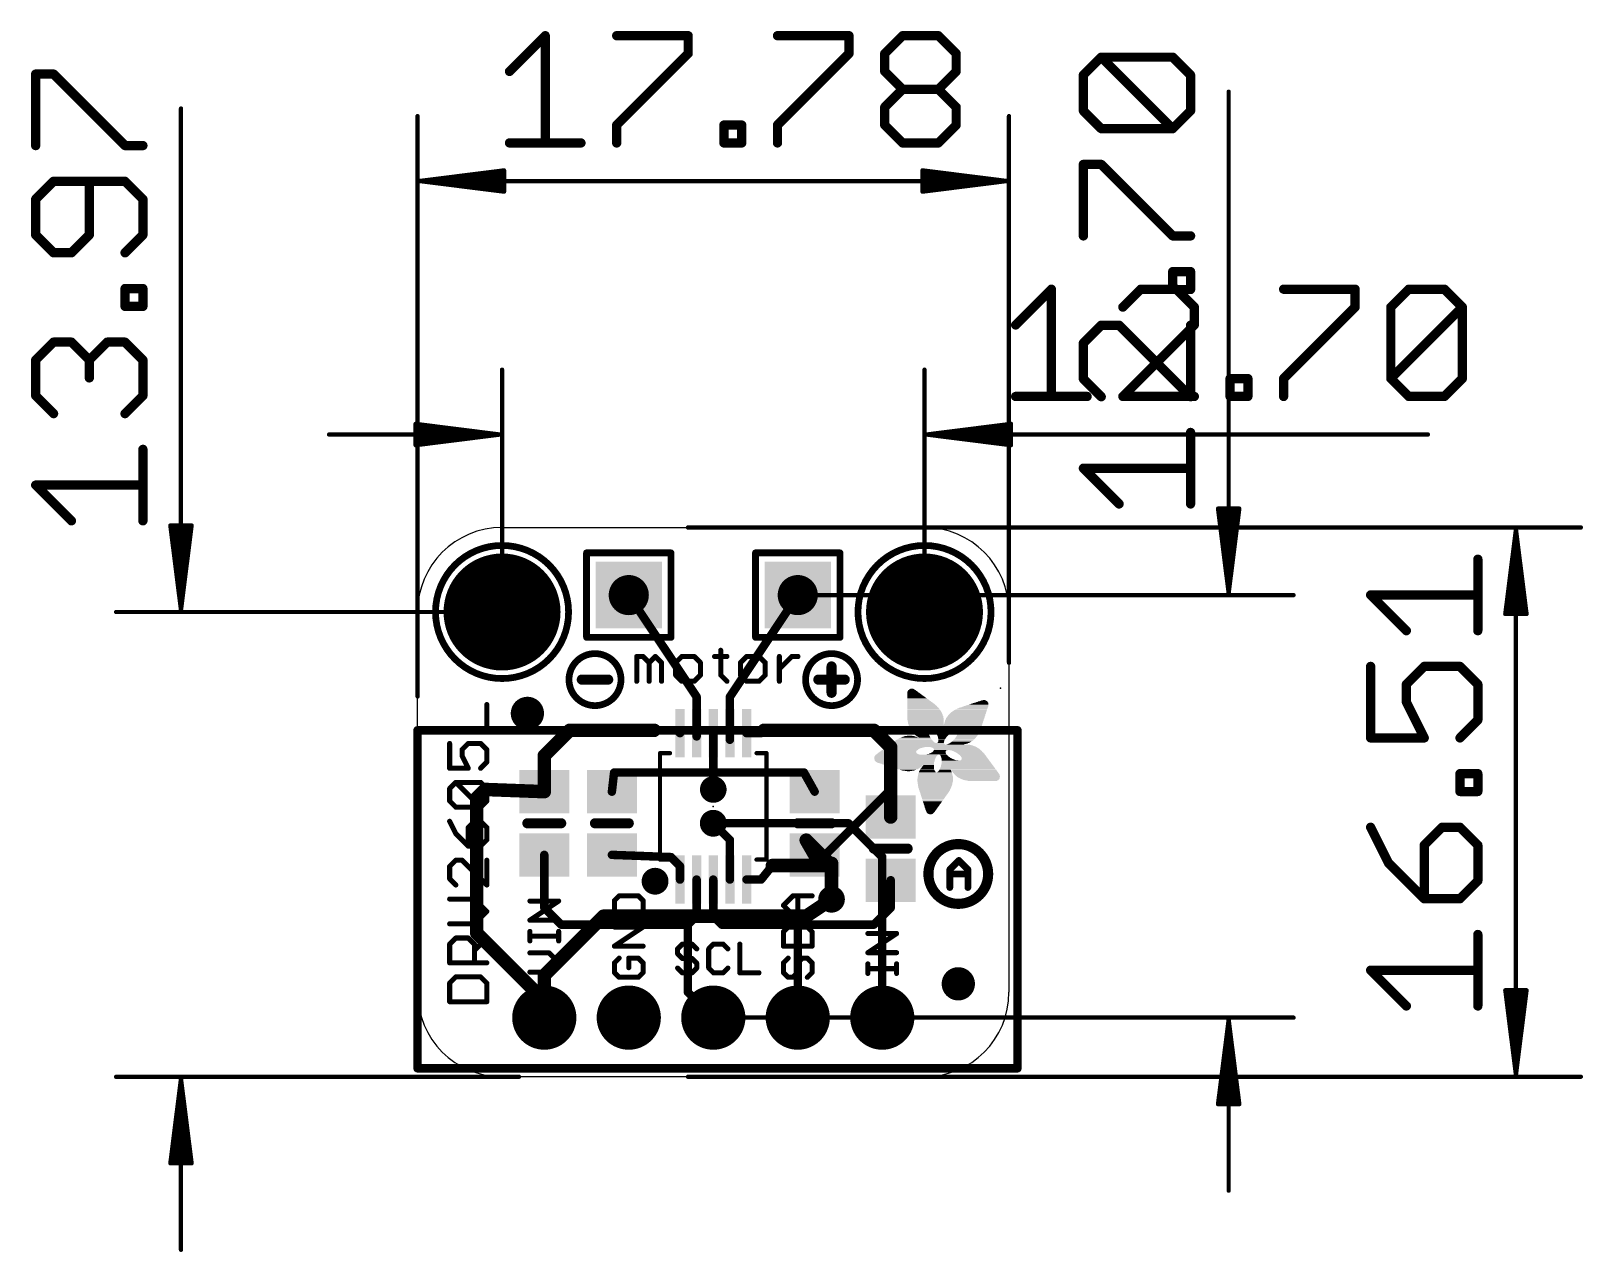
# Model space of a CAD drawing. Extents: x -11.6 to 35, y -5.3 to 31.4.
import ezdxf

# ---------------------------------------------------------------- set-up
doc = ezdxf.new("R2010")
doc.units = 0
for name, color, linetype in [('1', 12, 'CONTINUOUS'), ('16', 132, 'CONTINUOUS'), ('17', 110, 'CONTINUOUS'), ('18', 110, 'CONTINUOUS'), ('20', 53, 'CONTINUOUS'), ('21', 40, 'CONTINUOUS'), ('23', 53, 'CONTINUOUS'), ('47', 253, 'CONTINUOUS')]:
    doc.layers.add(name, color=color, linetype=linetype)

# ---------------------------------------------------------------- blocks, each defined once
blk = doc.blocks.new('RECT')
blk.add_solid([(-0.5, -0.5), (0.5, -0.5), (-0.5, 0.5), (0.5, 0.5)])
blk = doc.blocks.new('PIE')
at = {"const_width": 0.5}
blk.add_lwpolyline([(0, -0.25, 1), (0, 0.25, 1), (0, -0.25)], format="xyb", dxfattribs=at)
blk = doc.blocks.new('ROUNDP')
at = {"const_width": 0.5}
blk.add_lwpolyline([(0, -0.25, 1), (0, 0.25, 1), (0, -0.25)], format="xyb", dxfattribs=at)
blk = doc.blocks.new('ROUNDV')
at = {"const_width": 0.5}
blk.add_lwpolyline([(0, -0.25, 1), (0, 0.25, 1), (0, -0.25)], format="xyb", dxfattribs=at)

msp = doc.modelspace()

# ---------------------------------------------------------------- linework, layer by layer
at = {"layer": '1'}
for points, const_width in [([(8.39, 11.422), (6.35, 14.478)], 0.254), ([(9.39, 11.422), (11.43, 14.478)], 0.254), ([(8.39, 10.328), (8.39, 11.422)], 0.254), ([(9.39, 10.328), (9.39, 11.422)], 0.254), ([(3.81, 9.652), (4.572, 10.414)], 0.4064), ([(4.572, 10.414), (7.112, 10.414)], 0.4064), ([(7.112, 10.414), (7.804, 10.414)], 0.254), ([(7.804, 10.414), (7.89, 10.328)], 0.254), ([(8.39, 10.328), (8.39, 10.23)], 0.254), ([(8.89, 10.328), (8.89, 8.636)], 0.254), ([(9.39, 10.328), (9.39, 10.13)], 0.254), ([(9.89, 10.328), (10.328, 10.328)], 0.254), ([(10.328, 10.328), (10.414, 10.414)], 0.254), ([(10.414, 10.414), (13.716, 10.414)], 0.4064), ([(13.716, 10.414), (14.224, 9.906)], 0.4064), ([(3.81, 8.57), (3.81, 9.652)], 0.4064), ([(14.224, 9.906), (14.224, 8.636)], 0.4064), ([(5.908, 9.144), (5.842, 8.57)], 0.254), ([(8.89, 9.144), (5.908, 9.144)], 0.254), ([(8.89, 8.636), (8.89, 9.144)], 0.254), ([(8.89, 9.144), (11.618, 9.144)], 0.254), ([(11.618, 9.144), (11.938, 8.57)], 0.254), ([(1.778, 8.382), (2.032, 8.636)], 0.4064), ([(1.778, 4.318), (1.778, 8.382)], 0.4064), ([(2.032, 8.636), (3.81, 8.57)], 0.4064), ([(12.258, 6.67), (14.224, 8.636)], 0.254), ([(14.224, 8.636), (14.224, 7.808)], 0.4064), ([(14.224, 8.636), (14.29, 8.636)], 0.254), ([(14.29, 8.636), (14.224, 7.808)], 0.254), ([(9.39, 7.12), (8.89, 7.62)], 0.254), ([(9.39, 5.928), (9.39, 7.12)], 0.254), ([(11.938, 6.67), (11.684, 7.112)], 0.4064), ([(11.684, 7.112), (12.446, 6.35)], 0.4064), ([(3.81, 5.08), (3.81, 6.67)], 0.254), ([(7.62, 6.604), (5.842, 6.67)], 0.254), ([(7.89, 6.334), (7.62, 6.604)], 0.254), ([(10.668, 6.35), (12.446, 6.35)], 0.4064), ([(11.938, 6.67), (12.258, 6.67)], 0.254), ([(12.446, 6.35), (12.446, 6.416)], 0.4064), ([(12.446, 6.35), (12.446, 5.334)], 0.4064), ([(7.89, 5.928), (7.89, 6.334)], 0.254), ([(10.328, 5.928), (10.668, 6.35)], 0.254), ([(8.39, 5.928), (8.39, 4.834)], 0.254), ([(8.89, 5.928), (8.89, 4.826)], 0.254), ([(9.89, 5.928), (10.328, 5.928)], 0.254), ([(14.224, 5.08), (14.224, 5.908)], 0.254), ([(4.318, 4.572), (3.81, 5.08)], 0.254), ([(13.716, 4.572), (14.224, 5.08)], 0.254), ([(8.128, 4.572), (4.318, 4.572)], 0.254), ([(8.39, 4.834), (8.128, 4.572)], 0.254), ([(8.128, 4.572), (8.128, 2.54)], 0.254), ([(8.89, 4.826), (9.144, 4.572)], 0.254), ([(9.144, 4.572), (11.43, 4.572)], 0.254), ([(11.43, 4.572), (13.716, 4.572)], 0.254), ([(11.43, 1.778), (11.43, 4.572)], 0.254), ([(3.81, 2.286), (1.778, 4.318)], 0.4064), ([(3.81, 1.778), (3.81, 2.286)], 0.4064), ([(8.128, 2.54), (8.89, 1.778)], 0.254)]:
    msp.add_lwpolyline(points, dxfattribs=dict(at, const_width=const_width))
for points, const_width in [([(6.4028, 14.5133, 1), (6.2972, 14.4427)], 0.127), ([(11.4828, 14.4427, 1), (11.3772, 14.5133)], 0.127), ([(8.4535, 11.422, 1), (8.3265, 11.422)], 0.127), ([(8.3372, 11.3867, 1), (8.4428, 11.4573)], 0.127), ([(9.4535, 11.422, 1), (9.3265, 11.422)], 0.127), ([(9.3372, 11.4573, 1), (9.4428, 11.3867)], 0.127), ([(4.572, 10.5156, 1), (4.572, 10.3124)], 0.2032), ([(4.6438, 10.3422, 1), (4.5002, 10.4858)], 0.2032), ([(7.112, 10.4775, 1), (7.112, 10.3505)], 0.127), ([(7.112, 10.3124, 1), (7.112, 10.5156)], 0.2032), ([(7.8489, 10.4589, 1), (7.7591, 10.3691)], 0.127), ([(7.804, 10.3505, 1), (7.804, 10.4775)], 0.127), ([(7.8451, 10.2831, 1), (7.9349, 10.3729)], 0.127), ([(8.4535, 10.328, 1), (8.3265, 10.328)], 0.127), ([(8.3265, 10.328, 1), (8.4535, 10.328)], 0.127), ([(8.3265, 10.23, 1), (8.4535, 10.23)], 0.127), ([(8.9535, 10.328, 1), (8.8265, 10.328)], 0.127), ([(9.4535, 10.328, 1), (9.3265, 10.328)], 0.127), ([(9.3265, 10.328, 1), (9.4535, 10.328)], 0.127), ([(9.89, 10.3915, 1), (9.89, 10.2645)], 0.127), ([(10.2831, 10.3729, 1), (10.3729, 10.2831)], 0.127), ([(10.414, 10.5156, 1), (10.414, 10.3124)], 0.2032), ([(10.328, 10.2645, 1), (10.328, 10.3915)], 0.127), ([(10.4589, 10.3691, 1), (10.3691, 10.4589)], 0.127), ([(13.7878, 10.4858, 1), (13.6442, 10.3422)], 0.2032), ([(13.716, 10.3124, 1), (13.716, 10.5156)], 0.2032), ([(3.9116, 9.652, 1), (3.7084, 9.652)], 0.2032), ([(3.7382, 9.7238, 1), (3.8818, 9.5802)], 0.2032), ([(9.3265, 10.13, 1), (9.4535, 10.13)], 0.127), ([(14.3256, 9.906, 1), (14.1224, 9.906)], 0.2032), ([(14.1522, 9.8342, 1), (14.2958, 9.9778)], 0.2032), ([(5.908, 9.2075, 1), (5.908, 9.0805)], 0.127), ([(5.9711, 9.1367, 1), (5.8449, 9.1513)], 0.127), ([(8.9535, 9.144, 1), (8.8265, 9.144)], 0.127), ([(8.89, 9.2075, 1), (8.89, 9.0805)], 0.127), ([(8.89, 9.0805, 1), (8.89, 9.2075)], 0.127), ([(11.6735, 9.1749, 1), (11.5625, 9.1131)], 0.127), ([(11.618, 9.0805, 1), (11.618, 9.2075)], 0.127), ([(1.8796, 8.382, 1), (1.6764, 8.382)], 0.2032), ([(1.7062, 8.4538, 1), (1.8498, 8.3102)], 0.2032), ([(2.0358, 8.7375, 1), (2.0282, 8.5345)], 0.2032), ([(2.1038, 8.5642, 1), (1.9602, 8.7078)], 0.2032), ([(3.7084, 8.57, 1), (3.9116, 8.57)], 0.2032), ([(3.8062, 8.4685, 1), (3.8138, 8.6715)], 0.2032), ([(5.7789, 8.5773, 1), (5.9051, 8.5627)], 0.127), ([(8.8265, 8.636, 1), (8.9535, 8.636)], 0.127), ([(8.8265, 8.636, 1), (8.9535, 8.636)], 0.127), ([(11.8825, 8.5391, 1), (11.9935, 8.6009)], 0.127), ([(14.3256, 8.636, 1), (14.1224, 8.636)], 0.2032), ([(14.1224, 8.636, 1), (14.3256, 8.636)], 0.2032), ([(14.224, 8.6995, 1), (14.224, 8.5725)], 0.127), ([(14.2689, 8.5911, 1), (14.1791, 8.6809)], 0.127), ([(14.3533, 8.631, 1), (14.2267, 8.641)], 0.127), ([(14.29, 8.5725, 1), (14.29, 8.6995)], 0.127), ([(8.9349, 7.6649, 1), (8.8451, 7.5751)], 0.127), ([(14.1224, 7.808, 1), (14.3256, 7.808)], 0.2032), ([(14.1607, 7.813, 1), (14.2873, 7.803)], 0.127), ([(9.4535, 7.12, 1), (9.3265, 7.12)], 0.127), ([(9.3451, 7.0751, 1), (9.4349, 7.1649)], 0.127), ([(11.7721, 7.1626, 1), (11.5959, 7.0614)], 0.2032), ([(11.7558, 7.1838, 1), (11.6122, 7.0402)], 0.2032), ([(3.8735, 6.67, 1), (3.7465, 6.67)], 0.127), ([(5.8444, 6.7335, 1), (5.8396, 6.6065)], 0.127), ([(7.6649, 6.6489, 1), (7.5751, 6.5591)], 0.127), ([(7.6176, 6.5405, 1), (7.6224, 6.6675)], 0.127), ([(10.668, 6.4516, 1), (10.668, 6.2484)], 0.2032), ([(11.8499, 6.6194, 1), (12.0261, 6.7206)], 0.2032), ([(11.938, 6.7335, 1), (11.938, 6.6065)], 0.127), ([(12.2131, 6.7149, 1), (12.3029, 6.6251)], 0.127), ([(12.258, 6.6065, 1), (12.258, 6.7335)], 0.127), ([(12.5476, 6.416, 1), (12.3444, 6.416)], 0.2032), ([(12.5476, 6.35, 1), (12.3444, 6.35)], 0.2032), ([(12.446, 6.2484, 1), (12.446, 6.4516)], 0.2032), ([(7.9535, 6.334, 1), (7.8265, 6.334)], 0.127), ([(7.8451, 6.2891, 1), (7.9349, 6.3789)], 0.127), ([(10.7174, 6.3102, 1), (10.6186, 6.3898)], 0.127), ([(12.3444, 6.35, 1), (12.5476, 6.35)], 0.2032), ([(12.3742, 6.2782, 1), (12.5178, 6.4218)], 0.2032), ([(7.8265, 5.928, 1), (7.9535, 5.928)], 0.127), ([(8.4535, 5.928, 1), (8.3265, 5.928)], 0.127), ([(8.9535, 5.928, 1), (8.8265, 5.928)], 0.127), ([(9.3265, 5.928, 1), (9.4535, 5.928)], 0.127), ([(9.89, 5.9915, 1), (9.89, 5.8645)], 0.127), ([(10.2786, 5.9678, 1), (10.3774, 5.8882)], 0.127), ([(10.328, 5.8645, 1), (10.328, 5.9915)], 0.127), ([(14.2875, 5.908, 1), (14.1605, 5.908)], 0.127), ([(3.8549, 5.1249, 1), (3.7651, 5.0351)], 0.127), ([(3.7465, 5.08, 1), (3.8735, 5.08)], 0.127), ([(12.3444, 5.334, 1), (12.5476, 5.334)], 0.2032), ([(14.1605, 5.08, 1), (14.2875, 5.08)], 0.127), ([(14.2689, 5.0351, 1), (14.1791, 5.1249)], 0.127), ([(4.318, 4.6355, 1), (4.318, 4.5085)], 0.127), ([(4.2731, 4.5271, 1), (4.3629, 4.6169)], 0.127), ([(8.1915, 4.572, 1), (8.0645, 4.572)], 0.127), ([(8.0831, 4.6169, 1), (8.1729, 4.5271)], 0.127), ([(8.128, 4.5085, 1), (8.128, 4.6355)], 0.127), ([(8.3265, 4.834, 1), (8.4535, 4.834)], 0.127), ([(8.4349, 4.7891, 1), (8.3451, 4.8789)], 0.127), ([(8.9349, 4.8709, 1), (8.8451, 4.7811)], 0.127), ([(8.8265, 4.826, 1), (8.9535, 4.826)], 0.127), ([(9.144, 4.6355, 1), (9.144, 4.5085)], 0.127), ([(9.0991, 4.5271, 1), (9.1889, 4.6169)], 0.127), ([(11.43, 4.6355, 1), (11.43, 4.5085)], 0.127), ([(11.4935, 4.572, 1), (11.3665, 4.572)], 0.127), ([(11.43, 4.5085, 1), (11.43, 4.6355)], 0.127), ([(13.6711, 4.6169, 1), (13.7609, 4.5271)], 0.127), ([(13.716, 4.5085, 1), (13.716, 4.6355)], 0.127), ([(1.6764, 4.318, 1), (1.8796, 4.318)], 0.2032), ([(1.8498, 4.3898, 1), (1.7062, 4.2462)], 0.2032), ([(3.9116, 2.286, 1), (3.7084, 2.286)], 0.2032), ([(3.7382, 2.2142, 1), (3.8818, 2.3578)], 0.2032), ([(8.1729, 2.5849, 1), (8.0831, 2.4951)], 0.127), ([(8.0645, 2.54, 1), (8.1915, 2.54)], 0.127), ([(3.7084, 1.778, 1), (3.9116, 1.778)], 0.2032), ([(8.8451, 1.7331, 1), (8.9349, 1.8229)], 0.127), ([(11.3665, 1.778, 1), (11.4935, 1.778)], 0.127)]:
    msp.add_lwpolyline(points, format="xyb", dxfattribs=dict(at, const_width=const_width))
at = {"layer": '16'}
for points, const_width in [([(0, 10.414), (0, 0.254)], 0.254), ([(18.034, 10.414), (0, 10.414)], 0.254), ([(18.034, 0.254), (18.034, 10.414)], 0.254), ([(8.89, 7.62), (12.954, 7.62)], 0.254), ([(12.954, 7.62), (13.97, 6.604)], 0.254), ([(13.97, 6.604), (13.97, 1.778)], 0.254), ([(11.684, 4.826), (12.446, 5.334)], 0.4064), ([(3.81, 3.048), (5.588, 4.826)], 0.4064), ([(5.588, 4.826), (11.684, 4.826)], 0.4064), ([(3.81, 1.778), (3.81, 3.048)], 0.4064), ([(0, 0.254), (18.034, 0.254)], 0.254)]:
    msp.add_lwpolyline(points, dxfattribs=dict(at, const_width=const_width))
for points, const_width in [([(0.0635, 10.414, 1), (-0.0635, 10.414)], 0.127), ([(0, 10.4775, 1), (0, 10.3505)], 0.127), ([(18.0975, 10.414, 1), (17.9705, 10.414)], 0.127), ([(18.034, 10.3505, 1), (18.034, 10.4775)], 0.127), ([(8.89, 7.6835, 1), (8.89, 7.5565)], 0.127), ([(12.9989, 7.6649, 1), (12.9091, 7.5751)], 0.127), ([(12.954, 7.5565, 1), (12.954, 7.6835)], 0.127), ([(14.0335, 6.604, 1), (13.9065, 6.604)], 0.127), ([(13.9251, 6.5591, 1), (14.0149, 6.6489)], 0.127), ([(12.5024, 5.2495, 1), (12.3896, 5.4185)], 0.2032), ([(5.588, 4.9276, 1), (5.588, 4.7244)], 0.2032), ([(5.6598, 4.7542, 1), (5.5162, 4.8978)], 0.2032), ([(11.6276, 4.9105, 1), (11.7404, 4.7415)], 0.2032), ([(11.684, 4.7244, 1), (11.684, 4.9276)], 0.2032), ([(3.9116, 3.048, 1), (3.7084, 3.048)], 0.2032), ([(3.7382, 3.1198, 1), (3.8818, 2.9762)], 0.2032), ([(3.7084, 1.778, 1), (3.9116, 1.778)], 0.2032), ([(13.9065, 1.778, 1), (14.0335, 1.778)], 0.127), ([(0, 0.3175, 1), (0, 0.1905)], 0.127), ([(-0.0635, 0.254, 1), (0.0635, 0.254)], 0.127), ([(17.9705, 0.254, 1), (18.0975, 0.254)], 0.127), ([(18.034, 0.1905, 1), (18.034, 0.3175)], 0.127)]:
    msp.add_lwpolyline(points, format="xyb", dxfattribs=dict(at, const_width=const_width))
at = {"layer": '20'}
for p, q in [((2.54, 16.51), (15.24, 16.51)), ((0, 2.54), (0, 13.97)), ((17.78, 13.97), (17.78, 2.54)), ((15.24, 0), (2.54, 0))]:
    msp.add_line(p, q, dxfattribs=at)
for centre, start, end in [((2.54, 13.97), 90, 180), ((15.24, 13.97), 0, 90), ((2.54, 2.54), 180, 270), ((15.24, 2.54), 270, 0)]:
    msp.add_arc(centre, 2.54, start, end, dxfattribs=at)
at = {"layer": '21'}
for points, const_width in [([(2.54, 11.97, 1), (2.54, 15.97, 1), (2.54, 11.97)], 0.2032), ([(15.24, 11.97, 1), (15.24, 15.97, 1), (15.24, 11.97)], 0.2032), ([(5.08, 15.7988, 1), (5.08, 15.6972)], 0.1016), ([(5.1308, 15.748, 1), (5.0292, 15.748)], 0.1016), ([(7.6708, 15.748, 1), (7.5692, 15.748)], 0.1016), ([(7.62, 15.6972, 1), (7.62, 15.7988)], 0.1016), ([(10.16, 15.7988, 1), (10.16, 15.6972)], 0.1016), ([(10.2108, 15.748, 1), (10.1092, 15.748)], 0.1016), ([(12.7508, 15.748, 1), (12.6492, 15.748)], 0.1016), ([(12.7, 15.6972, 1), (12.7, 15.7988)], 0.1016), ([(5.08, 13.2588, 1), (5.08, 13.1572)], 0.1016), ([(5.0292, 13.208, 1), (5.1308, 13.208)], 0.1016), ([(7.5692, 13.208, 1), (7.6708, 13.208)], 0.1016), ([(7.62, 13.1572, 1), (7.62, 13.2588)], 0.1016), ([(10.16, 13.2588, 1), (10.16, 13.1572)], 0.1016), ([(10.1092, 13.208, 1), (10.2108, 13.208)], 0.1016), ([(12.6492, 13.208, 1), (12.7508, 13.208)], 0.1016), ([(12.7, 13.1572, 1), (12.7, 13.2588)], 0.1016), ([(5.334, 11.1563, 1), (5.334, 12.7197, 1), (5.334, 11.1563)], 0.2032), ([(6.6272, 12.6329, 1), (6.551, 12.6329)], 0.0762), ([(6.5891, 12.671, 1), (6.5891, 12.5948)], 0.0762), ([(6.8024, 12.6598, 1), (6.7485, 12.606)], 0.0762), ([(6.7755, 12.5948, 1), (6.7755, 12.671)], 0.0762), ([(7.1753, 12.6598, 1), (7.1214, 12.606)], 0.0762), ([(7.1753, 12.606, 1), (7.1214, 12.6598)], 0.0762), ([(7.9449, 12.671, 1), (7.9449, 12.5948)], 0.0762), ([(7.9718, 12.606, 1), (7.9179, 12.6598)], 0.0762), ([(8.3447, 12.6598, 1), (8.2908, 12.606)], 0.0762), ([(8.3177, 12.5948, 1), (8.3177, 12.671)], 0.0762), ([(8.9278, 12.671, 1), (8.9278, 12.5948)], 0.0762), ([(9.1524, 12.8193, 1), (9.0762, 12.8193)], 0.0762), ([(9.3007, 12.5948, 1), (9.3007, 12.671)], 0.0762), ([(9.8939, 12.671, 1), (9.8939, 12.5948)], 0.0762), ([(9.9208, 12.606, 1), (9.8669, 12.6598)], 0.0762), ([(10.2937, 12.6598, 1), (10.2398, 12.606)], 0.0762), ([(10.2667, 12.5948, 1), (10.2667, 12.671)], 0.0762), ([(10.9149, 12.6329, 1), (10.8387, 12.6329)], 0.0762), ([(11.2497, 12.671, 1), (11.2497, 12.5948)], 0.0762), ([(11.2766, 12.606, 1), (11.2227, 12.6598)], 0.0762), ([(11.4361, 12.5948, 1), (11.4361, 12.671)], 0.0762), ([(12.446, 11.1563, 1), (12.446, 12.7197, 1), (12.446, 11.1563)], 0.2032), ([(7, 12.4465, 1), (6.9238, 12.4465)], 0.0762), ([(6.935, 12.4734, 1), (6.9888, 12.4195)], 0.0762), ([(6.935, 12.4195, 1), (6.9888, 12.4734)], 0.0762), ([(7.3729, 12.4465, 1), (7.2967, 12.4465)], 0.0762), ([(7.3078, 12.4195, 1), (7.3617, 12.4734)], 0.0762), ([(7.7965, 12.4465, 1), (7.7203, 12.4465)], 0.0762), ([(7.7315, 12.4734, 1), (7.7854, 12.4195)], 0.0762), ([(7.7854, 12.1006, 1), (7.7315, 12.0467)], 0.0762), ([(8.5423, 12.4465, 1), (8.4661, 12.4465)], 0.0762), ([(8.4772, 12.4195, 1), (8.5311, 12.4734)], 0.0762), ([(8.5311, 12.0467, 1), (8.4772, 12.1006)], 0.0762), ([(9.1412, 12.1006, 1), (9.0873, 12.0467)], 0.0762), ([(9.7455, 12.4465, 1), (9.6693, 12.4465)], 0.0762), ([(9.6805, 12.4734, 1), (9.7344, 12.4195)], 0.0762), ([(9.7344, 12.1006, 1), (9.6805, 12.0467)], 0.0762), ([(10.4912, 12.4465, 1), (10.415, 12.4465)], 0.0762), ([(10.4262, 12.4195, 1), (10.4801, 12.4734)], 0.0762), ([(10.4801, 12.0467, 1), (10.4262, 12.1006)], 0.0762), ([(10.8499, 12.287, 1), (10.9038, 12.2331)], 0.0762), ([(12.5222, 12.3348, 1), (12.3698, 12.3348)], 0.1524), ([(4.9371, 12.0142, 1), (4.9371, 11.8618)], 0.1524), ([(5.7308, 11.8618, 1), (5.7308, 12.0142)], 0.1524), ([(6.551, 11.8872, 1), (6.6272, 11.8872)], 0.0762), ([(6.9238, 11.8872, 1), (7, 11.8872)], 0.0762), ([(7.2967, 11.8872, 1), (7.3729, 11.8872)], 0.0762), ([(7.7203, 12.0736, 1), (7.7965, 12.0736)], 0.0762), ([(7.9449, 11.9253, 1), (7.9449, 11.8491)], 0.0762), ([(7.9179, 11.8603, 1), (7.9718, 11.9141)], 0.0762), ([(8.2908, 11.9141, 1), (8.3447, 11.8603)], 0.0762), ([(8.3177, 11.8491, 1), (8.3177, 11.9253)], 0.0762), ([(8.4661, 12.0736, 1), (8.5423, 12.0736)], 0.0762), ([(9.0762, 12.0736, 1), (9.1524, 12.0736)], 0.0762), ([(9.2738, 11.8603, 1), (9.3276, 11.9141)], 0.0762), ([(9.6693, 12.0736, 1), (9.7455, 12.0736)], 0.0762), ([(9.8939, 11.9253, 1), (9.8939, 11.8491)], 0.0762), ([(9.8669, 11.8603, 1), (9.9208, 11.9141)], 0.0762), ([(10.2398, 11.9141, 1), (10.2937, 11.8603)], 0.0762), ([(10.2667, 11.8491, 1), (10.2667, 11.9253)], 0.0762), ([(10.415, 12.0736, 1), (10.4912, 12.0736)], 0.0762), ([(10.8387, 11.8872, 1), (10.9149, 11.8872)], 0.0762), ([(12.0492, 12.0142, 1), (12.0492, 11.8618)], 0.1524), ([(12.8428, 11.8618, 1), (12.8428, 12.0142)], 0.1524), ([(2.1209, 11.1881, 1), (2.0447, 11.1881)], 0.0762), ([(12.3698, 11.5411, 1), (12.5222, 11.5411)], 0.1524), ([(0.9642, 10.4805, 1), (0.9642, 10.4043)], 0.0762), ([(2.0447, 10.4424, 1), (2.1209, 10.4424)], 0.0762), ([(2.0828, 10.4043, 1), (2.0828, 10.4805)], 0.0762), ([(1.0023, 10.0187, 1), (0.9261, 10.0187)], 0.0762), ([(1.3752, 9.8323, 1), (1.299, 9.8323)], 0.0762), ([(1.3102, 9.8592, 1), (1.364, 9.8053)], 0.0762), ([(1.5235, 10.0568, 1), (1.5235, 9.9806)], 0.0762), ([(1.5505, 9.9917, 1), (1.4966, 10.0456)], 0.0762), ([(1.9233, 10.0456, 1), (1.8694, 9.9917)], 0.0762), ([(1.8964, 9.9806, 1), (1.8964, 10.0568)], 0.0762), ([(2.1209, 9.8323, 1), (2.0447, 9.8323)], 0.0762), ([(2.0559, 9.8053, 1), (2.1097, 9.8592)], 0.0762), ([(0.9642, 9.3111, 1), (0.9642, 9.2349)], 0.0762), ([(1.3712, 9.6629, 1), (1.303, 9.6288)], 0.0762), ([(1.299, 9.6458, 1), (1.3752, 9.6458)], 0.0762), ([(1.5235, 9.2349, 1), (1.5235, 9.3111)], 0.0762), ([(1.8694, 9.2999, 1), (1.9233, 9.246)], 0.0762), ([(2.0447, 9.4594, 1), (2.1209, 9.4594)], 0.0762), ([(2.1097, 9.4325, 1), (2.0559, 9.4864)], 0.0762), ([(7.29, 9.7598, 1), (7.29, 9.6962)], 0.0635), ([(7.3217, 9.728, 1), (7.2583, 9.728)], 0.0635), ([(7.59, 9.6962, 1), (7.59, 9.7598)], 0.0635), ([(10.19, 9.7598, 1), (10.19, 9.6962)], 0.0635), ([(10.5218, 9.728, 1), (10.4582, 9.728)], 0.0635), ([(10.49, 9.6962, 1), (10.49, 9.7598)], 0.0635), ([(0.9261, 9.273, 1), (1.0023, 9.273)], 0.0762), ([(1.1776, 8.8762, 1), (1.1237, 8.8223)], 0.0762), ([(1.1507, 8.8874, 1), (1.1507, 8.8112)], 0.0762), ([(1.1776, 8.8224, 1), (1.1237, 8.8762)], 0.0762), ([(1.4894, 9.2559, 1), (1.5576, 9.29)], 0.0762), ([(1.9233, 8.8762, 1), (1.8694, 8.8224)], 0.0762), ([(1.8964, 8.8112, 1), (1.8964, 8.8874)], 0.0762), ([(1.0023, 8.6629, 1), (0.9261, 8.6629)], 0.0762), ([(0.9373, 8.6898, 1), (0.9912, 8.6359)], 0.0762), ([(2.1209, 8.6629, 1), (2.0447, 8.6629)], 0.0762), ([(2.0559, 8.6359, 1), (2.1097, 8.6898)], 0.0762), ([(0.9912, 8.317, 1), (0.9373, 8.2631)], 0.0762), ([(0.9261, 8.29, 1), (1.0023, 8.29)], 0.0762), ([(1.1507, 8.1417, 1), (1.1507, 8.0655)], 0.0762), ([(1.1237, 8.0766, 1), (1.1776, 8.1305)], 0.0762), ([(1.8694, 8.1305, 1), (1.9233, 8.0766)], 0.0762), ([(1.8694, 8.0766, 1), (1.9233, 8.1305)], 0.0762), ([(1.8964, 8.0655, 1), (1.8964, 8.1417)], 0.0762), ([(2.0447, 8.29, 1), (2.1209, 8.29)], 0.0762), ([(2.1097, 8.2631, 1), (2.0559, 8.317)], 0.0762), ([(0.9983, 7.6969, 1), (0.9302, 7.6629)], 0.0762), ([(1.5616, 7.4935, 1), (1.4854, 7.4935)], 0.0762), ([(1.4966, 7.5204, 1), (1.5505, 7.4665)], 0.0762), ([(1.71, 7.718, 1), (1.71, 7.6418)], 0.0762), ([(1.7369, 7.653, 1), (1.683, 7.7068)], 0.0762), ([(1.9233, 7.7068, 1), (1.8694, 7.653)], 0.0762), ([(1.8964, 7.6418, 1), (1.8964, 7.718)], 0.0762), ([(2.1209, 7.4935, 1), (2.0447, 7.4935)], 0.0762), ([(2.0559, 7.4665, 1), (2.1097, 7.5204)], 0.0762), ([(3.302, 7.6962, 1), (3.302, 7.5438)], 0.1524), ([(4.318, 7.5438, 1), (4.318, 7.6962)], 0.1524), ([(5.334, 7.6962, 1), (5.334, 7.5438)], 0.1524), ([(6.35, 7.5438, 1), (6.35, 7.6962)], 0.1524), ([(11.43, 7.6962, 1), (11.43, 7.5438)], 0.1524), ([(12.446, 7.5438, 1), (12.446, 7.6962)], 0.1524), ([(1.1776, 7.334, 1), (1.1237, 7.2801)], 0.0762), ([(1.1166, 7.29, 1), (1.1847, 7.3241)], 0.0762), ([(1.5235, 6.9723, 1), (1.5235, 6.8961)], 0.0762), ([(1.4966, 6.9072, 1), (1.5505, 6.9611)], 0.0762), ([(1.8694, 6.9611, 1), (1.9233, 6.9072)], 0.0762), ([(1.8964, 6.8961, 1), (1.8964, 6.9723)], 0.0762), ([(2.0447, 7.1206, 1), (2.1209, 7.1206)], 0.0762), ([(2.1097, 7.0937, 1), (2.0559, 7.1476)], 0.0762), ([(13.716, 6.9342, 1), (13.716, 6.7818)], 0.1524), ([(14.732, 6.7818, 1), (14.732, 6.9342)], 0.1524), ([(16.256, 5.198, 1), (16.256, 6.994, 1), (16.256, 5.198)], 0.3048), ([(1.1507, 6.5486, 1), (1.1507, 6.4724)], 0.0762), ([(1.1776, 6.4836, 1), (1.1237, 6.5374)], 0.0762), ([(1.364, 6.5374, 1), (1.3102, 6.4836)], 0.0762), ([(1.3371, 6.4724, 1), (1.3371, 6.5486)], 0.0762), ([(1.4854, 6.9342, 1), (1.5616, 6.9342)], 0.0762), ([(2.1209, 6.5105, 1), (2.0447, 6.5105)], 0.0762), ([(7.29, 6.5598, 1), (7.29, 6.4963)], 0.0635), ([(7.2583, 6.528, 1), (7.3217, 6.528)], 0.0635), ([(7.59, 6.4963, 1), (7.59, 6.5598)], 0.0635), ([(10.19, 6.5598, 1), (10.19, 6.4963)], 0.0635), ([(10.4582, 6.528, 1), (10.5218, 6.528)], 0.0635), ([(10.49, 6.4963, 1), (10.49, 6.5598)], 0.0635), ([(16.3091, 6.539, 1), (16.2372, 6.4672)], 0.1016), ([(16.3091, 6.4672, 1), (16.2372, 6.539)], 0.1016), ([(1.0023, 6.3241, 1), (0.9261, 6.3241)], 0.0762), ([(0.9373, 6.351, 1), (0.9912, 6.2971)], 0.0762), ([(7.14, 5.678, 1), (7.14, 6.078, 1), (7.14, 5.678)], 0.4064), ([(16.0528, 6.2319, 1), (15.9512, 6.2319)], 0.1016), ([(15.9661, 6.2678, 1), (16.0379, 6.196)], 0.1016), ([(16.002, 6.1471, 1), (16.002, 6.0455)], 0.1016), ([(16.5951, 6.2319, 1), (16.4935, 6.2319)], 0.1016), ([(16.5084, 6.196, 1), (16.5802, 6.2678)], 0.1016), ([(16.5443, 6.0455, 1), (16.5443, 6.1471)], 0.1016), ([(0.9912, 5.9782, 1), (0.9373, 5.9243)], 0.0762), ([(0.9261, 5.9512, 1), (1.0023, 5.9512)], 0.0762), ([(1.1237, 5.7379, 1), (1.1776, 5.7917)], 0.0762), ([(2.0447, 5.7648, 1), (2.1209, 5.7648)], 0.0762), ([(2.0559, 5.7379, 1), (2.1097, 5.7917)], 0.0762), ([(15.9512, 5.6896, 1), (16.0528, 5.6896)], 0.1016), ([(16.4935, 5.6896, 1), (16.5951, 5.6896)], 0.1016), ([(0.9642, 5.3792, 1), (0.9642, 5.303)], 0.0762), ([(1.7369, 5.368, 1), (1.683, 5.3142)], 0.0762), ([(1.71, 5.303, 1), (1.71, 5.3792)], 0.0762), ([(3.3775, 5.3204, 1), (3.3775, 5.2442)], 0.0762), ([(4.2629, 5.2506, 1), (4.2207, 5.314)], 0.0762), ([(4.2418, 5.2442, 1), (4.2418, 5.3204)], 0.0762), ([(5.8905, 5.3211, 1), (5.9444, 5.2672)], 0.0762), ([(5.9556, 5.2941, 1), (5.8794, 5.2941)], 0.0762), ([(6.0615, 5.4763, 1), (6.0615, 5.4001)], 0.0762), ([(6.0885, 5.4112, 1), (6.0346, 5.4651)], 0.0762), ([(6.6647, 5.4651, 1), (6.6108, 5.4112)], 0.0762), ([(6.6377, 5.4001, 1), (6.6377, 5.4763)], 0.0762), ([(6.8199, 5.2941, 1), (6.7437, 5.2941)], 0.0762), ([(6.7549, 5.2672, 1), (6.8087, 5.3211)], 0.0762), ([(11.0244, 5.177, 1), (10.9705, 5.1231)], 0.0762), ([(10.9705, 5.177, 1), (11.0244, 5.1231)], 0.0762), ([(11.2856, 5.4763, 1), (11.2856, 5.4001)], 0.0762), ([(11.3125, 5.4112, 1), (11.2586, 5.4651)], 0.0762), ([(11.4677, 5.4382, 1), (11.3915, 5.4382)], 0.0762), ([(11.8618, 5.4001, 1), (11.8618, 5.4763)], 0.0762), ([(0.9642, 4.6335, 1), (0.9642, 4.5573)], 0.0762), ([(1.71, 4.5573, 1), (1.71, 4.6335)], 0.0762), ([(2.1097, 4.9413, 1), (2.0559, 4.9952)], 0.0762), ([(2.0559, 4.9413, 1), (2.1097, 4.9952)], 0.0762), ([(3.3563, 4.7377, 1), (3.3986, 4.6743)], 0.0762), ([(3.3775, 4.7441, 1), (3.3775, 4.6679)], 0.0762), ([(4.2418, 4.6679, 1), (4.2418, 4.7441)], 0.0762), ([(5.9175, 4.9001, 1), (5.9175, 4.8239)], 0.0762), ([(5.8794, 4.862, 1), (5.9556, 4.862)], 0.0762), ([(6.7437, 4.862, 1), (6.8199, 4.862)], 0.0762), ([(6.7818, 4.8239, 1), (6.7818, 4.9001)], 0.0762), ([(11.2856, 4.9001, 1), (11.2856, 4.8239)], 0.0762), ([(11.2586, 4.835, 1), (11.3125, 4.8889)], 0.0762), ([(11.3915, 4.862, 1), (11.4677, 4.862)], 0.0762), ([(11.8618, 4.8239, 1), (11.8618, 4.9001)], 0.0762), ([(1.1507, 4.2098, 1), (1.1507, 4.1336)], 0.0762), ([(1.1776, 4.1448, 1), (1.1237, 4.1986)], 0.0762), ([(1.5505, 4.1986, 1), (1.4966, 4.1448)], 0.0762), ([(1.5235, 4.1336, 1), (1.5235, 4.2098)], 0.0762), ([(1.683, 4.6223, 1), (1.7369, 4.5685)], 0.0762), ([(2.1097, 4.1448, 1), (2.0559, 4.1986)], 0.0762), ([(3.4156, 4.3705, 1), (3.3394, 4.3705)], 0.0762), ([(3.3775, 4.2645, 1), (3.3775, 4.1883)], 0.0762), ([(4.2799, 4.3705, 1), (4.2037, 4.3705)], 0.0762), ([(4.2418, 4.1883, 1), (4.2418, 4.2645)], 0.0762), ([(5.9175, 4.5408, 1), (5.9175, 4.4646)], 0.0762), ([(6.8029, 4.471, 1), (6.7607, 4.5344)], 0.0762), ([(6.7818, 4.4646, 1), (6.7818, 4.5408)], 0.0762), ([(10.9705, 4.3856, 1), (11.0244, 4.3317)], 0.0762), ([(11.0356, 4.3586, 1), (10.9594, 4.3586)], 0.0762), ([(11.1415, 4.5408, 1), (11.1415, 4.4646)], 0.0762), ([(11.1685, 4.4757, 1), (11.1146, 4.5296)], 0.0762), ([(11.7447, 4.5296, 1), (11.6908, 4.4757)], 0.0762), ([(11.7177, 4.4646, 1), (11.7177, 4.5408)], 0.0762), ([(11.8999, 4.3586, 1), (11.8237, 4.3586)], 0.0762), ([(11.8349, 4.3317, 1), (11.8887, 4.3856)], 0.0762), ([(13.5375, 4.3446, 1), (13.5375, 4.2684)], 0.0762), ([(14.4229, 4.2748, 1), (14.3807, 4.3382)], 0.0762), ([(14.4018, 4.2684, 1), (14.4018, 4.3446)], 0.0762), ([(1.0023, 3.9853, 1), (0.9261, 3.9853)], 0.0762), ([(0.9373, 4.0122, 1), (0.9912, 3.9583)], 0.0762), ([(1.683, 3.8258, 1), (1.7369, 3.7719)], 0.0762), ([(1.7481, 3.9853, 1), (1.6719, 3.9853)], 0.0762), ([(1.683, 3.9583, 1), (1.7369, 4.0122)], 0.0762), ([(3.3394, 4.0824, 1), (3.4156, 4.0824)], 0.0762), ([(3.3775, 3.7612, 1), (3.3775, 3.685)], 0.0762), ([(3.9806, 3.75, 1), (3.9267, 3.6961)], 0.0762), ([(3.9537, 3.685, 1), (3.9537, 3.7612)], 0.0762), ([(4.2037, 4.0824, 1), (4.2799, 4.0824)], 0.0762), ([(5.8963, 3.9581, 1), (5.9386, 3.8947)], 0.0762), ([(5.9175, 3.9645, 1), (5.9175, 3.8883)], 0.0762), ([(6.7818, 3.8883, 1), (6.7818, 3.9645)], 0.0762), ([(7.855, 3.8445, 1), (7.7788, 3.8445)], 0.0762), ([(7.79, 3.8714, 1), (7.8439, 3.8175)], 0.0762), ([(7.8439, 3.7274, 1), (7.79, 3.6735)], 0.0762), ([(7.7788, 3.7004, 1), (7.855, 3.7004)], 0.0762), ([(7.961, 4.0266, 1), (7.961, 3.9504)], 0.0762), ([(7.9879, 3.9616, 1), (7.934, 4.0155)], 0.0762), ([(8.276, 4.0155, 1), (8.2221, 3.9616)], 0.0762), ([(8.2491, 3.9504, 1), (8.2491, 4.0266)], 0.0762), ([(8.3662, 3.8175, 1), (8.4201, 3.8714)], 0.0762), ([(8.7905, 3.8445, 1), (8.7143, 3.8445)], 0.0762), ([(8.7255, 3.8714, 1), (8.7794, 3.8175)], 0.0762), ([(8.8965, 4.0266, 1), (8.8965, 3.9504)], 0.0762), ([(8.9234, 3.9616, 1), (8.8696, 4.0155)], 0.0762), ([(9.2116, 4.0155, 1), (9.1577, 3.9616)], 0.0762), ([(9.1846, 3.9504, 1), (9.1846, 4.0266)], 0.0762), ([(9.3017, 3.8175, 1), (9.3556, 3.8714)], 0.0762), ([(9.7261, 3.9885, 1), (9.6499, 3.9885)], 0.0762), ([(10.9975, 3.9645, 1), (10.9975, 3.8883)], 0.0762), ([(10.9594, 3.9264, 1), (11.0356, 3.9264)], 0.0762), ([(11.8237, 3.9264, 1), (11.8999, 3.9264)], 0.0762), ([(11.8618, 3.8883, 1), (11.8618, 3.9645)], 0.0762), ([(13.5163, 3.762, 1), (13.5586, 3.6986)], 0.0762), ([(13.5375, 3.7684, 1), (13.5375, 3.6922)], 0.0762), ([(14.4018, 3.6922, 1), (14.4018, 3.7684)], 0.0762), ([(0.9642, 3.4641, 1), (0.9642, 3.3879)], 0.0762), ([(0.9261, 3.426, 1), (1.0023, 3.426)], 0.0762), ([(1.6719, 3.426, 1), (1.7481, 3.426)], 0.0762), ([(2.0828, 3.3879, 1), (2.0828, 3.4641)], 0.0762), ([(4.2687, 3.408, 1), (4.2149, 3.4619)], 0.0762), ([(4.2149, 3.408, 1), (4.2687, 3.4619)], 0.0762), ([(5.8905, 3.45, 1), (5.9444, 3.3961)], 0.0762), ([(5.9556, 3.4231, 1), (5.8794, 3.4231)], 0.0762), ([(6.0885, 3.5402, 1), (6.0346, 3.5941)], 0.0762), ([(6.3496, 3.6052, 1), (6.3496, 3.529)], 0.0762), ([(6.3877, 3.5671, 1), (6.3115, 3.5671)], 0.0762), ([(6.3115, 3.279, 1), (6.3877, 3.279)], 0.0762), ([(6.6647, 3.5941, 1), (6.6108, 3.5402)], 0.0762), ([(6.6377, 3.529, 1), (6.6377, 3.6052)], 0.0762), ([(6.8199, 3.4231, 1), (6.7437, 3.4231)], 0.0762), ([(6.7549, 3.3961, 1), (6.8087, 3.45)], 0.0762), ([(7.8439, 3.2952, 1), (7.79, 3.2413)], 0.0762), ([(7.961, 3.5945, 1), (7.961, 3.5183)], 0.0762), ([(7.934, 3.5294, 1), (7.9879, 3.5833)], 0.0762), ([(8.276, 3.5833, 1), (8.2221, 3.5294)], 0.0762), ([(8.2491, 3.5183, 1), (8.2491, 3.5945)], 0.0762), ([(8.4312, 3.4123, 1), (8.355, 3.4123)], 0.0762), ([(8.355, 3.2683, 1), (8.4312, 3.2683)], 0.0762), ([(8.3662, 3.3854, 1), (8.4201, 3.4393)], 0.0762), ([(8.4201, 3.2413, 1), (8.3662, 3.2952)], 0.0762), ([(8.7794, 3.2952, 1), (8.7255, 3.2413)], 0.0762), ([(8.7143, 3.2683, 1), (8.7905, 3.2683)], 0.0762), ([(9.3556, 3.2413, 1), (9.3017, 3.2952)], 0.0762), ([(10.9705, 3.45, 1), (11.0244, 3.3961)], 0.0762), ([(11.0356, 3.4231, 1), (10.9594, 3.4231)], 0.0762), ([(11.1685, 3.5402, 1), (11.1146, 3.5941)], 0.0762), ([(11.4677, 3.4231, 1), (11.3915, 3.4231)], 0.0762), ([(11.4027, 3.45, 1), (11.4566, 3.3961)], 0.0762), ([(11.5737, 3.6052, 1), (11.5737, 3.529)], 0.0762), ([(11.6006, 3.5402, 1), (11.5467, 3.5941)], 0.0762), ([(11.7447, 3.5941, 1), (11.6908, 3.5402)], 0.0762), ([(11.7177, 3.529, 1), (11.7177, 3.6052)], 0.0762), ([(11.8999, 3.4231, 1), (11.8237, 3.4231)], 0.0762), ([(11.8349, 3.3961, 1), (11.8887, 3.45)], 0.0762), ([(13.5756, 3.3947, 1), (13.4994, 3.3947)], 0.0762), ([(13.5375, 3.2888, 1), (13.5375, 3.2126)], 0.0762), ([(14.4399, 3.3947, 1), (14.3637, 3.3947)], 0.0762), ([(14.4018, 3.2126, 1), (14.4018, 3.2888)], 0.0762), ([(1.0023, 2.8159, 1), (0.9261, 2.8159)], 0.0762), ([(0.9373, 2.8428, 1), (0.9912, 2.7889)], 0.0762), ([(1.1507, 3.0404, 1), (1.1507, 2.9642)], 0.0762), ([(1.1776, 2.9754, 1), (1.1237, 3.0292)], 0.0762), ([(1.9233, 3.0292, 1), (1.8694, 2.9754)], 0.0762), ([(1.8964, 2.9642, 1), (1.8964, 3.0404)], 0.0762), ([(2.1209, 2.8159, 1), (2.0447, 2.8159)], 0.0762), ([(2.0559, 2.7889, 1), (2.1097, 2.8428)], 0.0762), ([(3.3775, 3.1849, 1), (3.3775, 3.1087)], 0.0762), ([(3.9267, 3.1738, 1), (3.9806, 3.1199)], 0.0762), ([(3.9537, 3.1087, 1), (3.9537, 3.1849)], 0.0762), ([(5.9444, 3.1619, 1), (5.8905, 3.108)], 0.0762), ([(5.8794, 3.135, 1), (5.9556, 3.135)], 0.0762), ([(6.0615, 3.029, 1), (6.0615, 2.9528)], 0.0762), ([(6.0346, 2.964, 1), (6.0885, 3.0179)], 0.0762), ([(6.6108, 3.0179, 1), (6.6647, 2.964)], 0.0762), ([(6.6377, 2.9528, 1), (6.6377, 3.029)], 0.0762), ([(6.7437, 3.135, 1), (6.8199, 3.135)], 0.0762), ([(6.8087, 3.108, 1), (6.7549, 3.1619)], 0.0762), ([(7.961, 3.1623, 1), (7.961, 3.0861)], 0.0762), ([(7.934, 3.0973, 1), (7.9879, 3.1511)], 0.0762), ([(8.2221, 3.1511, 1), (8.276, 3.0973)], 0.0762), ([(8.2491, 3.0861, 1), (8.2491, 3.1623)], 0.0762), ([(8.8965, 3.1623, 1), (8.8965, 3.0861)], 0.0762), ([(8.8696, 3.0973, 1), (8.9234, 3.1511)], 0.0762), ([(9.1577, 3.1511, 1), (9.2116, 3.0973)], 0.0762), ([(9.1846, 3.0861, 1), (9.1846, 3.1623)], 0.0762), ([(9.688, 3.1623, 1), (9.688, 3.0861)], 0.0762), ([(9.6499, 3.1242, 1), (9.7261, 3.1242)], 0.0762), ([(10.2642, 3.0861, 1), (10.2642, 3.1623)], 0.0762), ([(11.0244, 3.1619, 1), (10.9705, 3.108)], 0.0762), ([(10.9594, 3.135, 1), (11.0356, 3.135)], 0.0762), ([(11.1415, 3.029, 1), (11.1415, 2.9528)], 0.0762), ([(11.1146, 2.964, 1), (11.1685, 3.0179)], 0.0762), ([(11.2586, 3.0179, 1), (11.3125, 2.964)], 0.0762), ([(11.2856, 2.9528, 1), (11.2856, 3.029)], 0.0762), ([(11.3915, 3.135, 1), (11.4677, 3.135)], 0.0762), ([(11.4566, 3.108, 1), (11.4027, 3.1619)], 0.0762), ([(11.6908, 3.0179, 1), (11.7447, 2.964)], 0.0762), ([(11.8237, 3.135, 1), (11.8999, 3.135)], 0.0762), ([(11.8887, 3.108, 1), (11.8349, 3.1619)], 0.0762), ([(13.4994, 3.1066, 1), (13.5756, 3.1066)], 0.0762), ([(14.3637, 3.1066, 1), (14.4399, 3.1066)], 0.0762), ([(0.9642, 2.2947, 1), (0.9642, 2.2185)], 0.0762), ([(2.0828, 2.2185, 1), (2.0828, 2.2947)], 0.0762), ([(0.9261, 2.2566, 1), (1.0023, 2.2566)], 0.0762), ([(2.0447, 2.2566, 1), (2.1209, 2.2566)], 0.0762)]:
    msp.add_lwpolyline(points, format="xyb", dxfattribs=dict(at, const_width=const_width))
for points, const_width in [([(5.08, 15.748), (7.62, 15.748)], 0.2032), ([(5.08, 13.208), (5.08, 15.748)], 0.2032), ([(7.62, 15.748), (7.62, 13.208)], 0.2032), ([(10.16, 15.748), (12.7, 15.748)], 0.2032), ([(10.16, 13.208), (10.16, 15.748)], 0.2032), ([(12.7, 15.748), (12.7, 13.208)], 0.2032), ([(7.62, 13.208), (5.08, 13.208)], 0.2032), ([(12.7, 13.208), (10.16, 13.208)], 0.2032), ([(6.5891, 11.8872), (6.5891, 12.6329)], 0.1524), ([(6.5891, 12.6329), (6.7755, 12.6329)], 0.1524), ([(6.7755, 12.6329), (6.9619, 12.4465)], 0.1524), ([(6.9619, 12.4465), (7.1483, 12.6329)], 0.1524), ([(7.1483, 12.6329), (7.3348, 12.4465)], 0.1524), ([(7.9449, 12.6329), (7.7584, 12.4465)], 0.1524), ([(8.3177, 12.6329), (7.9449, 12.6329)], 0.1524), ([(8.5042, 12.4465), (8.3177, 12.6329)], 0.1524), ([(8.9278, 12.6329), (9.3007, 12.6329)], 0.1524), ([(9.1143, 12.8193), (9.1143, 12.0736)], 0.1524), ([(9.8939, 12.6329), (9.7074, 12.4465)], 0.1524), ([(10.2667, 12.6329), (9.8939, 12.6329)], 0.1524), ([(10.4531, 12.4465), (10.2667, 12.6329)], 0.1524), ([(10.8768, 11.8872), (10.8768, 12.6329)], 0.1524), ([(10.8768, 12.2601), (11.2497, 12.6329)], 0.1524), ([(11.2497, 12.6329), (11.4361, 12.6329)], 0.1524), ([(6.9619, 12.4465), (6.9619, 11.8872)], 0.1524), ([(7.3348, 12.4465), (7.3348, 11.8872)], 0.1524), ([(7.7584, 12.4465), (7.7584, 12.0736)], 0.1524), ([(7.7584, 12.0736), (7.9449, 11.8872)], 0.1524), ([(8.3177, 11.8872), (8.5042, 12.0736)], 0.1524), ([(8.5042, 12.0736), (8.5042, 12.4465)], 0.1524), ([(9.1143, 12.0736), (9.3007, 11.8872)], 0.1524), ([(9.7074, 12.4465), (9.7074, 12.0736)], 0.1524), ([(9.7074, 12.0736), (9.8939, 11.8872)], 0.1524), ([(10.2667, 11.8872), (10.4531, 12.0736)], 0.1524), ([(10.4531, 12.0736), (10.4531, 12.4465)], 0.1524), ([(12.446, 12.3348), (12.446, 11.5411)], 0.3048), ([(5.7308, 11.938), (4.9371, 11.938)], 0.3048), ([(7.9449, 11.8872), (8.3177, 11.8872)], 0.1524), ([(9.8939, 11.8872), (10.2667, 11.8872)], 0.1524), ([(12.0492, 11.938), (12.8428, 11.938)], 0.3048), ([(2.0828, 10.4424), (2.0828, 11.1881)], 0.1524), ([(0.9642, 10.4424), (2.0828, 10.4424)], 0.1524), ([(0.9642, 10.0187), (0.9642, 9.273)], 0.1524), ([(1.3371, 9.8323), (1.5235, 10.0187)], 0.1524), ([(1.3371, 9.6458), (1.3371, 9.8323)], 0.1524), ([(1.5235, 10.0187), (1.8964, 10.0187)], 0.1524), ([(1.8964, 10.0187), (2.0828, 9.8323)], 0.1524), ([(2.0828, 9.8323), (2.0828, 9.4594)], 0.1524), ([(0.9642, 9.273), (1.5235, 9.273)], 0.1524), ([(1.5235, 9.273), (1.3371, 9.6458)], 0.1524), ([(2.0828, 9.4594), (1.8964, 9.273)], 0.1524), ([(7.59, 9.728), (7.29, 9.728)], 0.127), ([(7.29, 9.728), (7.29, 6.528)], 0.127), ([(10.49, 9.728), (10.19, 9.728)], 0.127), ([(10.49, 6.528), (10.49, 9.728)], 0.127), ([(0.9642, 8.6629), (1.1507, 8.8493)], 0.1524), ([(1.1507, 8.8493), (1.8964, 8.8493)], 0.1524), ([(1.8964, 8.1036), (1.1507, 8.8493)], 0.1524), ([(1.8964, 8.8493), (2.0828, 8.6629)], 0.1524), ([(0.9642, 8.29), (0.9642, 8.6629)], 0.1524), ([(2.0828, 8.6629), (2.0828, 8.29)], 0.1524), ([(1.1507, 8.1036), (0.9642, 8.29)], 0.1524), ([(1.8964, 8.1036), (1.1507, 8.1036)], 0.1524), ([(2.0828, 8.29), (1.8964, 8.1036)], 0.1524), ([(0.9642, 7.6799), (1.1507, 7.307)], 0.1524), ([(1.71, 7.6799), (1.5235, 7.4935)], 0.1524), ([(1.5235, 7.4935), (1.5235, 6.9342)], 0.1524), ([(1.8964, 7.6799), (1.71, 7.6799)], 0.1524), ([(2.0828, 7.4935), (1.8964, 7.6799)], 0.1524), ([(2.0828, 7.1206), (2.0828, 7.4935)], 0.1524), ([(3.302, 7.62), (4.318, 7.62)], 0.3048), ([(6.35, 7.62), (5.334, 7.62)], 0.3048), ([(11.43, 7.62), (12.446, 7.62)], 0.3048), ([(1.1507, 7.307), (1.5235, 6.9342)], 0.1524), ([(1.5235, 6.9342), (1.8964, 6.9342)], 0.1524), ([(1.8964, 6.9342), (2.0828, 7.1206)], 0.1524), ([(13.716, 6.858), (14.732, 6.858)], 0.3048), ([(1.1507, 6.5105), (0.9642, 6.3241)], 0.1524), ([(1.3371, 6.5105), (1.1507, 6.5105)], 0.1524), ([(2.0828, 5.7648), (1.3371, 6.5105)], 0.1524), ([(2.0828, 6.5105), (2.0828, 5.7648)], 0.1524), ([(7.29, 6.528), (7.59, 6.528)], 0.127), ([(10.19, 6.528), (10.49, 6.528)], 0.127), ([(16.002, 6.2319), (16.2732, 6.5031)], 0.2032), ([(16.2732, 6.5031), (16.5443, 6.2319)], 0.2032), ([(0.9642, 6.3241), (0.9642, 5.9512)], 0.1524), ([(16.002, 5.6896), (16.002, 6.2319)], 0.2032), ([(16.002, 6.0963), (16.5443, 6.0963)], 0.2032), ([(16.5443, 6.2319), (16.5443, 5.6896)], 0.2032), ([(0.9642, 5.9512), (1.1507, 5.7648)], 0.1524), ([(1.71, 5.3411), (0.9642, 5.3411)], 0.1524), ([(2.0828, 4.9682), (1.71, 5.3411)], 0.1524), ([(3.3775, 4.706), (4.2418, 5.2823)], 0.1524), ([(4.2418, 5.2823), (3.3775, 5.2823)], 0.1524), ([(6.0615, 5.4382), (5.9175, 5.2941)], 0.1524), ([(5.9175, 5.2941), (5.9175, 4.862)], 0.1524), ([(6.6377, 5.4382), (6.0615, 5.4382)], 0.1524), ([(6.7818, 5.2941), (6.6377, 5.4382)], 0.1524), ([(6.7818, 4.862), (6.7818, 5.2941)], 0.1524), ([(10.9975, 5.1501), (11.2856, 5.4382)], 0.1524), ([(11.2856, 4.862), (10.9975, 5.1501)], 0.1524), ([(11.2856, 5.4382), (11.8618, 5.4382)], 0.1524), ([(11.4296, 4.862), (11.4296, 5.4382)], 0.1524), ([(0.9642, 4.5954), (1.71, 4.5954)], 0.1524), ([(1.71, 4.5954), (2.0828, 4.9682)], 0.1524), ([(4.2418, 4.706), (3.3775, 4.706)], 0.1524), ([(5.9175, 4.862), (6.7818, 4.862)], 0.1524), ([(11.8618, 4.862), (11.2856, 4.862)], 0.1524), ([(0.9642, 3.9853), (1.1507, 4.1717)], 0.1524), ([(1.1507, 4.1717), (1.5235, 4.1717)], 0.1524), ([(1.5235, 4.1717), (1.71, 3.9853)], 0.1524), ([(1.71, 3.7989), (2.0828, 4.1717)], 0.1524), ([(3.3775, 4.0824), (3.3775, 4.3705)], 0.1524), ([(4.2418, 4.2264), (3.3775, 4.2264)], 0.1524), ([(4.2418, 4.0824), (4.2418, 4.3705)], 0.1524), ([(5.9175, 3.9264), (6.7818, 4.5027)], 0.1524), ([(6.7818, 4.5027), (5.9175, 4.5027)], 0.1524), ([(11.1415, 4.5027), (10.9975, 4.3586)], 0.1524), ([(10.9975, 4.3586), (10.9975, 3.9264)], 0.1524), ([(11.7177, 4.5027), (11.1415, 4.5027)], 0.1524), ([(11.8618, 4.3586), (11.7177, 4.5027)], 0.1524), ([(11.8618, 3.9264), (11.8618, 4.3586)], 0.1524), ([(13.5375, 3.7303), (14.4018, 4.3065)], 0.1524), ([(14.4018, 4.3065), (13.5375, 4.3065)], 0.1524), ([(0.9642, 3.426), (0.9642, 3.9853)], 0.1524), ([(1.71, 3.9853), (1.71, 3.426)], 0.1524), ([(3.9537, 3.7231), (3.3775, 3.7231)], 0.1524), ([(4.2418, 3.435), (3.9537, 3.7231)], 0.1524), ([(6.7818, 3.9264), (5.9175, 3.9264)], 0.1524), ([(7.961, 3.9885), (7.8169, 3.8445)], 0.1524), ([(7.8169, 3.8445), (7.8169, 3.7004)], 0.1524), ([(7.8169, 3.7004), (7.961, 3.5564)], 0.1524), ([(8.2491, 3.9885), (7.961, 3.9885)], 0.1524), ([(8.3931, 3.8445), (8.2491, 3.9885)], 0.1524), ([(8.8965, 3.9885), (8.7524, 3.8445)], 0.1524), ([(8.7524, 3.8445), (8.7524, 3.2683)], 0.1524), ([(9.1846, 3.9885), (8.8965, 3.9885)], 0.1524), ([(9.3287, 3.8445), (9.1846, 3.9885)], 0.1524), ([(9.688, 3.9885), (9.688, 3.1242)], 0.1524), ([(10.9975, 3.9264), (11.8618, 3.9264)], 0.1524), ([(14.4018, 3.7303), (13.5375, 3.7303)], 0.1524), ([(2.0828, 3.426), (0.9642, 3.426)], 0.1524), ([(3.9537, 3.1468), (4.2418, 3.435)], 0.1524), ([(6.0615, 3.5671), (5.9175, 3.4231)], 0.1524), ([(5.9175, 3.4231), (5.9175, 3.135)], 0.1524), ([(6.6377, 3.5671), (6.3496, 3.5671)], 0.1524), ([(6.3496, 3.5671), (6.3496, 3.279)], 0.1524), ([(6.7818, 3.4231), (6.6377, 3.5671)], 0.1524), ([(6.7818, 3.135), (6.7818, 3.4231)], 0.1524), ([(7.961, 3.1242), (7.8169, 3.2683)], 0.1524), ([(7.961, 3.5564), (8.2491, 3.5564)], 0.1524), ([(8.2491, 3.5564), (8.3931, 3.4123)], 0.1524), ([(8.3931, 3.2683), (8.2491, 3.1242)], 0.1524), ([(8.3931, 3.4123), (8.3931, 3.2683)], 0.1524), ([(8.7524, 3.2683), (8.8965, 3.1242)], 0.1524), ([(9.1846, 3.1242), (9.3287, 3.2683)], 0.1524), ([(11.1415, 3.5671), (10.9975, 3.4231)], 0.1524), ([(10.9975, 3.4231), (10.9975, 3.135)], 0.1524), ([(11.4296, 3.4231), (11.5737, 3.5671)], 0.1524), ([(11.4296, 3.135), (11.4296, 3.4231)], 0.1524), ([(11.5737, 3.5671), (11.7177, 3.5671)], 0.1524), ([(11.7177, 3.5671), (11.8618, 3.4231)], 0.1524), ([(11.8618, 3.4231), (11.8618, 3.135)], 0.1524), ([(13.5375, 3.1066), (13.5375, 3.3947)], 0.1524), ([(14.4018, 3.2507), (13.5375, 3.2507)], 0.1524), ([(14.4018, 3.1066), (14.4018, 3.3947)], 0.1524), ([(1.1507, 3.0023), (0.9642, 2.8159)], 0.1524), ([(0.9642, 2.8159), (0.9642, 2.2566)], 0.1524), ([(1.8964, 3.0023), (1.1507, 3.0023)], 0.1524), ([(2.0828, 2.8159), (1.8964, 3.0023)], 0.1524), ([(2.0828, 2.2566), (2.0828, 2.8159)], 0.1524), ([(3.3775, 3.1468), (3.9537, 3.1468)], 0.1524), ([(5.9175, 3.135), (6.0615, 2.9909)], 0.1524), ([(6.0615, 2.9909), (6.6377, 2.9909)], 0.1524), ([(6.6377, 2.9909), (6.7818, 3.135)], 0.1524), ([(8.2491, 3.1242), (7.961, 3.1242)], 0.1524), ([(8.8965, 3.1242), (9.1846, 3.1242)], 0.1524), ([(9.688, 3.1242), (10.2642, 3.1242)], 0.1524), ([(10.9975, 3.135), (11.1415, 2.9909)], 0.1524), ([(11.1415, 2.9909), (11.2856, 2.9909)], 0.1524), ([(11.2856, 2.9909), (11.4296, 3.135)], 0.1524), ([(11.8618, 3.135), (11.7177, 2.9909)], 0.1524), ([(0.9642, 2.2566), (2.0828, 2.2566)], 0.1524)]:
    msp.add_lwpolyline(points, dxfattribs=dict(at, const_width=const_width))
at = {"layer": '23'}
for p in [(6.35, 14.478), (11.43, 14.478), (2.54, 13.97), (15.24, 13.97), (5.334, 11.938), (12.446, 11.938), (17.526, 11.684), (3.302, 10.922), (8.89, 8.128), (3.81, 7.62), (5.842, 7.62), (11.938, 7.62), (14.224, 6.858), (16.256, 6.096), (16.256, 2.794), (8.89, 1.778)]:
    msp.add_point(p, dxfattribs=at)
at = {"layer": '47'}
for points, const_width in [([(2.7637, 30.2176), (3.8382, 31.2921)], 0.2794), ([(3.8382, 31.2921), (3.8382, 28.0687)], 0.2794), ([(5.9865, 31.2921), (8.1354, 31.2921)], 0.2794), ([(8.1354, 31.2921), (8.1354, 30.7548)], 0.2794), ([(10.8206, 31.2921), (12.9695, 31.2921)], 0.2794), ([(12.9695, 31.2921), (12.9695, 30.7548)], 0.2794), ([(14.0434, 30.7548), (14.5806, 31.2921)], 0.2794), ([(14.5806, 31.2921), (15.655, 31.2921)], 0.2794), ([(15.655, 31.2921), (16.1923, 30.7548)], 0.2794), ([(8.1354, 30.7548), (5.9865, 28.6059)], 0.2794), ([(12.9695, 30.7548), (10.8206, 28.6059)], 0.2794), ([(14.0434, 30.2176), (14.0434, 30.7548)], 0.2794), ([(16.1923, 30.7548), (16.1923, 30.2176)], 0.2794), ([(14.5806, 29.6804), (14.0434, 30.2176)], 0.2794), ([(16.1923, 30.2176), (15.655, 29.6804)], 0.2794), ([(20.0159, 30.109), (20.5532, 30.6462)], 0.2794), ([(20.5532, 30.6462), (22.7021, 30.6462)], 0.2794), ([(22.7021, 28.4973), (20.5532, 30.6462)], 0.2794), ([(22.7021, 30.6462), (23.2393, 30.109)], 0.2794), ([(-11.4801, 27.9893), (-11.4801, 30.1382)], 0.2794), ([(-11.4801, 30.1382), (-10.9428, 30.1382)], 0.2794), ([(-10.9428, 30.1382), (-8.7939, 27.9893)], 0.2794), ([(20.0159, 29.0346), (20.0159, 30.109)], 0.2794), ([(23.2393, 30.109), (23.2393, 29.0346)], 0.2794), ([(14.0434, 29.1432), (14.5806, 29.6804)], 0.2794), ([(14.5806, 29.6804), (15.655, 29.6804)], 0.2794), ([(15.655, 29.6804), (16.1923, 29.1432)], 0.2794), ([(24.384, 14.543), (24.384, 29.6099)], 0.13), ([(-7.112, 14.035), (-7.112, 29.1019)], 0.13), ([(0, 11.43), (0, 28.874)], 0.13), ([(14.0434, 28.6059), (14.0434, 29.1432)], 0.2794), ([(16.1923, 29.1432), (16.1923, 28.6059)], 0.2794), ([(17.78, 12.446), (17.78, 28.874)], 0.13), ([(20.5532, 28.4973), (20.0159, 29.0346)], 0.2794), ([(23.2393, 29.0346), (22.7021, 28.4973)], 0.2794), ([(5.9865, 28.6059), (5.9865, 28.0687)], 0.2794), ([(9.2092, 28.0687), (9.2092, 28.6059)], 0.2794), ([(9.2092, 28.6059), (9.7465, 28.6059)], 0.2794), ([(9.7465, 28.6059), (9.7465, 28.0687)], 0.2794), ([(10.8206, 28.6059), (10.8206, 28.0687)], 0.2794), ([(14.5806, 28.0687), (14.0434, 28.6059)], 0.2794), ([(16.1923, 28.6059), (15.655, 28.0687)], 0.2794), ([(22.7021, 28.4973), (20.5532, 28.4973)], 0.2794), ([(-8.7939, 27.9893), (-8.2567, 27.9893)], 0.2794), ([(2.7637, 28.0687), (4.9126, 28.0687)], 0.2794), ([(9.7465, 28.0687), (9.2092, 28.0687)], 0.2794), ([(15.655, 28.0687), (14.5806, 28.0687)], 0.2794), ([(20.0159, 25.2746), (20.0159, 27.4235)], 0.2794), ([(20.0159, 27.4235), (20.5532, 27.4235)], 0.2794), ([(20.5532, 27.4235), (22.7021, 25.2746)], 0.2794), ([(0.065, 26.924), (2.6, 27.2432)], 0.13), ([(0.065, 26.924), (2.6, 27.184)], 0.13), ([(0.065, 26.924), (2.6, 27.054)], 0.13), ([(2.6, 27.2432), (2.6, 26.6048)], 0.13), ([(17.715, 26.924), (15.18, 27.2432)], 0.13), ([(15.18, 27.2432), (15.18, 26.6048)], 0.13), ([(17.715, 26.924), (15.18, 27.184)], 0.13), ([(17.715, 26.924), (15.18, 27.054)], 0.13), ([(-10.9428, 26.9155), (-11.4801, 26.3783)], 0.2794), ([(-8.7939, 26.9155), (-10.9428, 26.9155)], 0.2794), ([(-9.8684, 25.3038), (-9.8684, 26.9155)], 0.2794), ([(-8.2567, 26.3783), (-8.7939, 26.9155)], 0.2794), ([(0.065, 26.924), (17.715, 26.924)], 0.13), ([(2.6, 26.6048), (0.065, 26.924)], 0.13), ([(2.6, 26.794), (0.065, 26.924)], 0.13), ([(2.6, 26.664), (0.065, 26.924)], 0.13), ([(15.18, 26.6048), (17.715, 26.924)], 0.13), ([(15.18, 26.794), (17.715, 26.924)], 0.13), ([(15.18, 26.664), (17.715, 26.924)], 0.13), ([(-11.4801, 26.3783), (-11.4801, 25.3038)], 0.2794), ([(-8.2567, 25.3038), (-8.2567, 26.3783)], 0.2794), ([(-11.4801, 25.3038), (-10.9428, 24.7666)], 0.2794), ([(-10.4056, 24.7666), (-9.8684, 25.3038)], 0.2794), ([(-8.7939, 24.7666), (-8.2567, 25.3038)], 0.2794), ([(22.7021, 25.2746), (23.2393, 25.2746)], 0.2794), ([(-10.9428, 24.7666), (-10.4056, 24.7666)], 0.2794), ([(22.7021, 23.6632), (22.7021, 24.2004)], 0.2794), ([(22.7021, 24.2004), (23.2393, 24.2004)], 0.2794), ([(23.2393, 24.2004), (23.2393, 23.6632)], 0.2794), ([(-8.7939, 23.1552), (-8.7939, 23.6924)], 0.2794), ([(-8.7939, 23.6924), (-8.2567, 23.6924)], 0.2794), ([(-8.2567, 23.6924), (-8.2567, 23.1552)], 0.2794), ([(17.9797, 22.5976), (19.0541, 23.6721)], 0.2794), ([(19.0541, 23.6721), (19.0541, 20.4487)], 0.2794), ([(21.7397, 23.6721), (21.2025, 23.1348)], 0.2794), ([(22.8141, 23.6721), (21.7397, 23.6721)], 0.2794), ([(23.2393, 23.6632), (22.7021, 23.6632)], 0.2794), ([(23.3514, 23.1348), (22.8141, 23.6721)], 0.2794), ([(26.0366, 23.6721), (28.1855, 23.6721)], 0.2794), ([(28.1855, 23.6721), (28.1855, 23.1348)], 0.2794), ([(29.2593, 23.1348), (29.7966, 23.6721)], 0.2794), ([(29.7966, 23.6721), (30.871, 23.6721)], 0.2794), ([(30.871, 23.6721), (31.4082, 23.1348)], 0.2794), ([(-8.2567, 23.1552), (-8.7939, 23.1552)], 0.2794), ([(23.3514, 22.5976), (23.3514, 23.1348)], 0.2794), ([(28.1855, 23.1348), (26.0366, 20.9859)], 0.2794), ([(29.2593, 20.9859), (29.2593, 23.1348)], 0.2794), ([(29.2593, 20.9859), (31.4082, 23.1348)], 0.2794), ([(31.4082, 23.1348), (31.4082, 20.9859)], 0.2794), ([(20.5532, 22.5894), (20.0159, 22.0521)], 0.2794), ([(21.0904, 22.5894), (20.5532, 22.5894)], 0.2794), ([(23.2393, 20.4405), (21.0904, 22.5894)], 0.2794), ([(21.2025, 20.4487), (23.3514, 22.5976)], 0.2794), ([(23.2393, 22.5894), (23.2393, 20.4405)], 0.2794), ([(-11.4801, 21.5441), (-10.9428, 22.0814)], 0.2794), ([(-10.9428, 22.0814), (-10.4056, 22.0814)], 0.2794), ([(-10.4056, 22.0814), (-9.8684, 21.5441)], 0.2794), ([(-9.8684, 21.5441), (-9.3312, 22.0814)], 0.2794), ([(-9.3312, 22.0814), (-8.7939, 22.0814)], 0.2794), ([(-8.7939, 22.0814), (-8.2567, 21.5441)], 0.2794), ([(20.0159, 22.0521), (20.0159, 20.9777)], 0.2794), ([(-11.4801, 20.4697), (-11.4801, 21.5441)], 0.2794), ([(-9.8684, 21.5441), (-9.8684, 21.0069)], 0.2794), ([(-8.2567, 21.5441), (-8.2567, 20.4697)], 0.2794), ([(2.54, 13.97), (2.54, 21.254)], 0.13), ([(15.24, 13.97), (15.24, 21.254)], 0.13), ([(20.0159, 20.9777), (20.5532, 20.4405)], 0.2794), ([(24.4252, 20.4487), (24.4252, 20.9859)], 0.2794), ([(24.4252, 20.9859), (24.9624, 20.9859)], 0.2794), ([(24.9624, 20.9859), (24.9624, 20.4487)], 0.2794), ([(26.0366, 20.9859), (26.0366, 20.4487)], 0.2794), ([(29.7966, 20.4487), (29.2593, 20.9859)], 0.2794), ([(31.4082, 20.9859), (30.871, 20.4487)], 0.2794), ([(-10.9428, 19.9325), (-11.4801, 20.4697)], 0.2794), ([(-8.2567, 20.4697), (-8.7939, 19.9325)], 0.2794), ([(17.9797, 20.4487), (20.1286, 20.4487)], 0.2794), ([(23.3514, 20.4487), (21.2025, 20.4487)], 0.2794), ([(24.9624, 20.4487), (24.4252, 20.4487)], 0.2794), ([(30.871, 20.4487), (29.7966, 20.4487)], 0.2794), ([(2.475, 19.304), (-0.06, 19.6232)], 0.13), ([(-0.06, 19.6232), (-0.06, 18.9848)], 0.13), ([(2.475, 19.304), (-0.06, 19.564)], 0.13), ([(15.305, 19.304), (17.84, 19.6232)], 0.13), ([(15.305, 19.304), (17.84, 19.564)], 0.13), ([(17.84, 19.6232), (17.84, 18.9848)], 0.13), ([(2.475, 19.304), (-2.66, 19.304)], 0.13), ([(2.475, 19.304), (-0.06, 19.434)], 0.13), ([(-0.06, 18.9848), (2.475, 19.304)], 0.13), ([(-0.06, 19.174), (2.475, 19.304)], 0.13), ([(-0.06, 19.044), (2.475, 19.304)], 0.13), ([(15.305, 19.304), (17.84, 19.434)], 0.13), ([(15.305, 19.304), (30.3719, 19.304)], 0.13), ([(17.84, 18.9848), (15.305, 19.304)], 0.13), ([(17.84, 19.174), (15.305, 19.304)], 0.13), ([(17.84, 19.044), (15.305, 19.304)], 0.13), ([(23.2393, 17.2177), (23.2393, 19.3666)], 0.2794), ([(-8.2567, 16.7097), (-8.2567, 18.8586)], 0.2794), ([(21.0904, 17.2177), (20.0159, 18.2921)], 0.2794), ([(20.0159, 18.2921), (23.2393, 18.2921)], 0.2794), ([(-10.4056, 16.7097), (-11.4801, 17.7842)], 0.2794), ([(-11.4801, 17.7842), (-8.2567, 17.7842)], 0.2794), ([(24.384, 14.543), (24.0648, 17.078)], 0.13), ([(24.0648, 17.078), (24.7032, 17.078)], 0.13), ([(24.384, 14.543), (24.124, 17.078)], 0.13), ([(24.384, 14.543), (24.254, 17.078)], 0.13), ([(24.7032, 17.078), (24.384, 14.543)], 0.13), ([(24.514, 17.078), (24.384, 14.543)], 0.13), ([(24.644, 17.078), (24.384, 14.543)], 0.13), ([(-7.112, 14.035), (-7.4312, 16.57)], 0.13), ([(-7.4312, 16.57), (-6.7928, 16.57)], 0.13), ([(-7.112, 14.035), (-7.372, 16.57)], 0.13), ([(-7.112, 14.035), (-7.242, 16.57)], 0.13), ([(-6.7928, 16.57), (-7.112, 14.035)], 0.13), ([(-6.982, 16.57), (-7.112, 14.035)], 0.13), ([(-6.852, 16.57), (-7.112, 14.035)], 0.13), ([(8.128, 16.51), (34.97, 16.51)], 0.13), ([(33.02, 16.445), (32.7008, 13.91)], 0.13), ([(33.02, 16.445), (32.76, 13.91)], 0.13), ([(33.02, 16.445), (32.89, 13.91)], 0.13), ([(33.02, 16.445), (33.02, 0.065)], 0.13), ([(33.3392, 13.91), (33.02, 16.445)], 0.13), ([(33.15, 13.91), (33.02, 16.445)], 0.13), ([(33.28, 13.91), (33.02, 16.445)], 0.13), ([(31.8753, 13.4084), (31.8753, 15.5573)], 0.2794), ([(11.43, 14.478), (26.334, 14.478)], 0.13), ([(29.7264, 13.4084), (28.6519, 14.4828)], 0.2794), ([(28.6519, 14.4828), (31.8753, 14.4828)], 0.2794), ([(2.54, 13.97), (-9.062, 13.97)], 0.13), ([(32.7008, 13.91), (33.3392, 13.91)], 0.13), ([(28.6519, 12.3345), (28.6519, 10.1856)], 0.2794), ([(29.7264, 11.7973), (30.2636, 12.3345)], 0.2794), ([(30.2636, 12.3345), (31.3381, 12.3345)], 0.2794), ([(31.3381, 12.3345), (31.8753, 11.7973)], 0.2794), ([(29.7264, 11.2601), (29.7264, 11.7973)], 0.2794), ([(31.8753, 11.7973), (31.8753, 10.7228)], 0.2794), ([(30.2636, 10.1856), (29.7264, 11.2601)], 0.2794), ([(31.8753, 10.7228), (31.3381, 10.1856)], 0.2794), ([(28.6519, 10.1856), (30.2636, 10.1856)], 0.2794), ([(31.3381, 8.5742), (31.3381, 9.1115)], 0.2794), ([(31.3381, 9.1115), (31.8753, 9.1115)], 0.2794), ([(31.8753, 9.1115), (31.8753, 8.5742)], 0.2794), ([(31.8753, 8.5742), (31.3381, 8.5742)], 0.2794), ([(28.6519, 7.5004), (29.1892, 6.4259)], 0.2794), ([(30.8009, 7.5004), (30.2636, 6.9632)], 0.2794), ([(31.3381, 7.5004), (30.8009, 7.5004)], 0.2794), ([(31.8753, 6.9632), (31.3381, 7.5004)], 0.2794), ([(30.2636, 6.9632), (30.2636, 5.3515)], 0.2794), ([(31.8753, 5.8887), (31.8753, 6.9632)], 0.2794), ([(29.1892, 6.4259), (30.2636, 5.3515)], 0.2794), ([(31.3381, 5.3515), (31.8753, 5.8887)], 0.2794), ([(30.2636, 5.3515), (31.3381, 5.3515)], 0.2794), ([(31.8753, 2.1287), (31.8753, 4.2776)], 0.2794), ([(29.7264, 2.1287), (28.6519, 3.2032)], 0.2794), ([(28.6519, 3.2032), (31.8753, 3.2032)], 0.2794), ([(33.02, 0.065), (32.7008, 2.6)], 0.13), ([(32.7008, 2.6), (33.3392, 2.6)], 0.13), ([(33.02, 0.065), (32.76, 2.6)], 0.13), ([(33.02, 0.065), (32.89, 2.6)], 0.13), ([(33.3392, 2.6), (33.02, 0.065)], 0.13), ([(33.15, 2.6), (33.02, 0.065)], 0.13), ([(33.28, 2.6), (33.02, 0.065)], 0.13), ([(8.89, 1.778), (26.334, 1.778)], 0.13), ([(24.384, 1.713), (24.0648, -0.822)], 0.13), ([(24.384, 1.713), (24.124, -0.822)], 0.13), ([(24.384, 1.713), (24.254, -0.822)], 0.13), ([(24.384, 1.713), (24.384, -3.422)], 0.13), ([(24.7032, -0.822), (24.384, 1.713)], 0.13), ([(24.514, -0.822), (24.384, 1.713)], 0.13), ([(24.644, -0.822), (24.384, 1.713)], 0.13), ([(3.048, 0), (-9.062, 0)], 0.13), ([(-7.112, -0.065), (-7.4312, -2.6)], 0.13), ([(-7.112, -0.065), (-7.372, -2.6)], 0.13), ([(-7.112, -0.065), (-7.242, -2.6)], 0.13), ([(-7.112, -0.065), (-7.112, -5.2)], 0.13), ([(-6.7928, -2.6), (-7.112, -0.065)], 0.13), ([(-6.982, -2.6), (-7.112, -0.065)], 0.13), ([(-6.852, -2.6), (-7.112, -0.065)], 0.13), ([(8.128, 0), (34.97, 0)], 0.13), ([(24.0648, -0.822), (24.7032, -0.822)], 0.13), ([(-7.4312, -2.6), (-6.7928, -2.6)], 0.13)]:
    msp.add_lwpolyline(points, dxfattribs=dict(at, const_width=const_width))
for points, const_width in [([(3.908, 31.2921, 1), (3.7683, 31.2921)], 0.1397), ([(3.8876, 31.2427, 1), (3.7888, 31.3414)], 0.1397), ([(5.9865, 31.3619, 1), (5.9865, 31.2222)], 0.1397), ([(8.2052, 31.2921, 1), (8.0655, 31.2921)], 0.1397), ([(8.1354, 31.2222, 1), (8.1354, 31.3619)], 0.1397), ([(10.8206, 31.3619, 1), (10.8206, 31.2222)], 0.1397), ([(13.0394, 31.2921, 1), (12.8997, 31.2921)], 0.1397), ([(12.9695, 31.2222, 1), (12.9695, 31.3619)], 0.1397), ([(14.5806, 31.3619, 1), (14.5806, 31.2222)], 0.1397), ([(14.63, 31.2427, 1), (14.5312, 31.3414)], 0.1397), ([(15.7044, 31.3414, 1), (15.6057, 31.2427)], 0.1397), ([(15.655, 31.2222, 1), (15.655, 31.3619)], 0.1397), ([(8.0655, 30.7548, 1), (8.2052, 30.7548)], 0.1397), ([(8.1848, 30.7054, 1), (8.086, 30.8042)], 0.1397), ([(12.8997, 30.7548, 1), (13.0394, 30.7548)], 0.1397), ([(13.0189, 30.7054, 1), (12.9201, 30.8042)], 0.1397), ([(14.1132, 30.7548, 1), (13.9735, 30.7548)], 0.1397), ([(13.994, 30.8042, 1), (14.0928, 30.7054)], 0.1397), ([(16.2621, 30.7548, 1), (16.1224, 30.7548)], 0.1397), ([(16.1429, 30.7054, 1), (16.2417, 30.8042)], 0.1397), ([(2.7143, 30.267, 1), (2.8131, 30.1682)], 0.1397), ([(14.0928, 30.267, 1), (13.994, 30.1682)], 0.1397), ([(16.2417, 30.1682, 1), (16.1429, 30.267)], 0.1397), ([(20.5532, 30.7161, 1), (20.5532, 30.5764)], 0.1397), ([(20.6026, 30.6956, 1), (20.5038, 30.5968)], 0.1397), ([(20.6026, 30.5968, 1), (20.5038, 30.6956)], 0.1397), ([(22.7515, 30.6956, 1), (22.6527, 30.5968)], 0.1397), ([(22.7021, 30.5764, 1), (22.7021, 30.7161)], 0.1397), ([(-11.4801, 30.2081, 1), (-11.4801, 30.0684)], 0.1397), ([(-11.4102, 30.1382, 1), (-11.5499, 30.1382)], 0.1397), ([(-10.8934, 30.1876, 1), (-10.9922, 30.0888)], 0.1397), ([(-10.9428, 30.0684, 1), (-10.9428, 30.2081)], 0.1397), ([(13.9735, 30.2176, 1), (14.1132, 30.2176)], 0.1397), ([(16.1224, 30.2176, 1), (16.2621, 30.2176)], 0.1397), ([(20.0858, 30.109, 1), (19.9461, 30.109)], 0.1397), ([(19.9666, 30.1584, 1), (20.0653, 30.0596)], 0.1397), ([(23.3091, 30.109, 1), (23.1695, 30.109)], 0.1397), ([(23.1899, 30.0596, 1), (23.2887, 30.1584)], 0.1397), ([(14.5806, 29.7502, 1), (14.5806, 29.6105)], 0.1397), ([(14.63, 29.631, 1), (14.5312, 29.7298)], 0.1397), ([(14.5312, 29.631, 1), (14.63, 29.7298)], 0.1397), ([(15.7044, 29.7298, 1), (15.6057, 29.631)], 0.1397), ([(15.6057, 29.7298, 1), (15.7044, 29.631)], 0.1397), ([(15.655, 29.6105, 1), (15.655, 29.7502)], 0.1397), ([(24.4165, 29.6099, 1), (24.3515, 29.6099)], 0.065), ([(-7.0795, 29.1019, 1), (-7.1445, 29.1019)], 0.065), ([(0.0325, 28.874, 1), (-0.0325, 28.874)], 0.065), ([(14.1132, 29.1432, 1), (13.9735, 29.1432)], 0.1397), ([(13.994, 29.1925, 1), (14.0928, 29.0938)], 0.1397), ([(16.2621, 29.1432, 1), (16.1224, 29.1432)], 0.1397), ([(16.1429, 29.0938, 1), (16.2417, 29.1925)], 0.1397), ([(17.8125, 28.874, 1), (17.7475, 28.874)], 0.065), ([(20.0653, 29.084, 1), (19.9666, 28.9852)], 0.1397), ([(19.9461, 29.0346, 1), (20.0858, 29.0346)], 0.1397), ([(23.1695, 29.0346, 1), (23.3091, 29.0346)], 0.1397), ([(23.2887, 28.9852, 1), (23.1899, 29.084)], 0.1397), ([(6.0563, 28.6059, 1), (5.9166, 28.6059)], 0.1397), ([(5.9371, 28.6553, 1), (6.0359, 28.5565)], 0.1397), ([(9.2092, 28.6758, 1), (9.2092, 28.5361)], 0.1397), ([(9.2791, 28.6059, 1), (9.1394, 28.6059)], 0.1397), ([(9.8163, 28.6059, 1), (9.6766, 28.6059)], 0.1397), ([(9.7465, 28.5361, 1), (9.7465, 28.6758)], 0.1397), ([(10.7712, 28.6553, 1), (10.87, 28.5565)], 0.1397), ([(10.8905, 28.6059, 1), (10.7508, 28.6059)], 0.1397), ([(13.9735, 28.6059, 1), (14.1132, 28.6059)], 0.1397), ([(14.0928, 28.6553, 1), (13.994, 28.5565)], 0.1397), ([(16.1224, 28.6059, 1), (16.2621, 28.6059)], 0.1397), ([(16.2417, 28.5565, 1), (16.1429, 28.6553)], 0.1397), ([(20.5532, 28.5672, 1), (20.5532, 28.4275)], 0.1397), ([(20.5038, 28.4479, 1), (20.6026, 28.5467)], 0.1397), ([(22.6527, 28.5467, 1), (22.7515, 28.4479)], 0.1397), ([(22.6527, 28.4479, 1), (22.7515, 28.5467)], 0.1397), ([(22.7021, 28.4275, 1), (22.7021, 28.5672)], 0.1397), ([(-11.5499, 27.9893, 1), (-11.4102, 27.9893)], 0.1397), ([(-8.7939, 28.0592, 1), (-8.7939, 27.9195)], 0.1397), ([(-8.8433, 27.9399, 1), (-8.7445, 28.0387)], 0.1397), ([(-8.2567, 27.9195, 1), (-8.2567, 28.0592)], 0.1397), ([(2.7637, 28.1385, 1), (2.7637, 27.9989)], 0.1397), ([(3.7683, 28.0687, 1), (3.908, 28.0687)], 0.1397), ([(4.9126, 27.9989, 1), (4.9126, 28.1385)], 0.1397), ([(5.9166, 28.0687, 1), (6.0563, 28.0687)], 0.1397), ([(9.2092, 28.1385, 1), (9.2092, 27.9989)], 0.1397), ([(9.1394, 28.0687, 1), (9.2791, 28.0687)], 0.1397), ([(9.6766, 28.0687, 1), (9.8163, 28.0687)], 0.1397), ([(9.7465, 27.9989, 1), (9.7465, 28.1385)], 0.1397), ([(10.7508, 28.0687, 1), (10.8905, 28.0687)], 0.1397), ([(14.5806, 28.1385, 1), (14.5806, 27.9989)], 0.1397), ([(14.5312, 28.0193, 1), (14.63, 28.1181)], 0.1397), ([(15.6057, 28.1181, 1), (15.7044, 28.0193)], 0.1397), ([(15.655, 27.9989, 1), (15.655, 28.1385)], 0.1397), ([(20.0159, 27.4933, 1), (20.0159, 27.3536)], 0.1397), ([(20.0858, 27.4235, 1), (19.9461, 27.4235)], 0.1397), ([(20.6026, 27.4729, 1), (20.5038, 27.3741)], 0.1397), ([(20.5532, 27.3536, 1), (20.5532, 27.4933)], 0.1397), ([(2.6325, 27.2432, 1), (2.5675, 27.2432)], 0.065), ([(2.6041, 27.211, 1), (2.5959, 27.2755)], 0.065), ([(2.6033, 27.1517, 1), (2.5967, 27.2163)], 0.065), ([(2.6017, 27.0215, 1), (2.5983, 27.0865)], 0.065), ([(15.1841, 27.2755, 1), (15.1759, 27.211)], 0.065), ([(15.2125, 27.2432, 1), (15.1475, 27.2432)], 0.065), ([(15.1833, 27.2163, 1), (15.1767, 27.1517)], 0.065), ([(15.1817, 27.0865, 1), (15.1783, 27.0215)], 0.065), ([(-10.9428, 26.9853, 1), (-10.9428, 26.8456)], 0.1397), ([(-10.8934, 26.8661, 1), (-10.9922, 26.9649)], 0.1397), ([(-9.7985, 26.9155, 1), (-9.9382, 26.9155)], 0.1397), ([(-8.7445, 26.9649, 1), (-8.8433, 26.8661)], 0.1397), ([(-8.7939, 26.8456, 1), (-8.7939, 26.9853)], 0.1397), ([(0.065, 26.9565, 1), (0.065, 26.8915)], 0.065), ([(0.0691, 26.9562, 1), (0.0609, 26.8918)], 0.065), ([(0.0633, 26.9565, 1), (0.0667, 26.8915)], 0.065), ([(0.0667, 26.9565, 1), (0.0633, 26.8915)], 0.065), ([(0.0683, 26.9563, 1), (0.0617, 26.8917)], 0.065), ([(0.0617, 26.9563, 1), (0.0683, 26.8917)], 0.065), ([(0.0609, 26.9562, 1), (0.0691, 26.8918)], 0.065), ([(2.5675, 26.6048, 1), (2.6325, 26.6048)], 0.065), ([(2.5959, 26.5725, 1), (2.6041, 26.637)], 0.065), ([(2.5967, 26.6317, 1), (2.6033, 26.6963)], 0.065), ([(2.5983, 26.7615, 1), (2.6017, 26.8265)], 0.065), ([(15.1783, 26.8265, 1), (15.1817, 26.7615)], 0.065), ([(15.1767, 26.6963, 1), (15.1833, 26.6317)], 0.065), ([(15.1759, 26.637, 1), (15.1841, 26.5725)], 0.065), ([(15.1475, 26.6048, 1), (15.2125, 26.6048)], 0.065), ([(17.7191, 26.8918, 1), (17.7109, 26.9562)], 0.065), ([(17.7109, 26.8918, 1), (17.7191, 26.9562)], 0.065), ([(17.7183, 26.8917, 1), (17.7117, 26.9563)], 0.065), ([(17.7117, 26.8917, 1), (17.7183, 26.9563)], 0.065), ([(17.7133, 26.8915, 1), (17.7167, 26.9565)], 0.065), ([(17.7167, 26.8915, 1), (17.7133, 26.9565)], 0.065), ([(17.715, 26.8915, 1), (17.715, 26.9565)], 0.065), ([(-11.4102, 26.3783, 1), (-11.5499, 26.3783)], 0.1397), ([(-11.5294, 26.4276, 1), (-11.4307, 26.3289)], 0.1397), ([(-8.1868, 26.3783, 1), (-8.3266, 26.3783)], 0.1397), ([(-8.3061, 26.3289, 1), (-8.2073, 26.4276)], 0.1397), ([(-11.4307, 25.3532, 1), (-11.5294, 25.2544)], 0.1397), ([(-11.5499, 25.3038, 1), (-11.4102, 25.3038)], 0.1397), ([(-9.9382, 25.3038, 1), (-9.7985, 25.3038)], 0.1397), ([(-9.819, 25.2544, 1), (-9.9178, 25.3532)], 0.1397), ([(-8.3266, 25.3038, 1), (-8.1868, 25.3038)], 0.1397), ([(-8.2073, 25.2544, 1), (-8.3061, 25.3532)], 0.1397), ([(19.9461, 25.2746, 1), (20.0858, 25.2746)], 0.1397), ([(22.7021, 25.3444, 1), (22.7021, 25.2047)], 0.1397), ([(22.6527, 25.2252, 1), (22.7515, 25.324)], 0.1397), ([(23.2393, 25.2047, 1), (23.2393, 25.3444)], 0.1397), ([(-10.9428, 24.8364, 1), (-10.9428, 24.6967)], 0.1397), ([(-10.9922, 24.7172, 1), (-10.8934, 24.816)], 0.1397), ([(-10.455, 24.816, 1), (-10.3562, 24.7172)], 0.1397), ([(-10.4056, 24.6967, 1), (-10.4056, 24.8364)], 0.1397), ([(-8.8433, 24.816, 1), (-8.7445, 24.7172)], 0.1397), ([(22.7719, 24.2004, 1), (22.6322, 24.2004)], 0.1397), ([(22.7021, 24.2703, 1), (22.7021, 24.1306)], 0.1397), ([(23.3091, 24.2004, 1), (23.1695, 24.2004)], 0.1397), ([(23.2393, 24.1306, 1), (23.2393, 24.2703)], 0.1397), ([(-8.7939, 23.7623, 1), (-8.7939, 23.6226)], 0.1397), ([(-8.7241, 23.6924, 1), (-8.8638, 23.6924)], 0.1397), ([(-8.1868, 23.6924, 1), (-8.3266, 23.6924)], 0.1397), ([(-8.2567, 23.6226, 1), (-8.2567, 23.7623)], 0.1397), ([(19.124, 23.6721, 1), (18.9843, 23.6721)], 0.1397), ([(19.1035, 23.6227, 1), (19.0048, 23.7214)], 0.1397), ([(21.7397, 23.7419, 1), (21.7397, 23.6022)], 0.1397), ([(21.7891, 23.6227, 1), (21.6903, 23.7214)], 0.1397), ([(22.7021, 23.7331, 1), (22.7021, 23.5934)], 0.1397), ([(22.8635, 23.7214, 1), (22.7647, 23.6227)], 0.1397), ([(22.8141, 23.6022, 1), (22.8141, 23.7419)], 0.1397), ([(23.2393, 23.5934, 1), (23.2393, 23.7331)], 0.1397), ([(26.0366, 23.7419, 1), (26.0366, 23.6022)], 0.1397), ([(28.2553, 23.6721, 1), (28.1156, 23.6721)], 0.1397), ([(28.1855, 23.6022, 1), (28.1855, 23.7419)], 0.1397), ([(29.7966, 23.7419, 1), (29.7966, 23.6022)], 0.1397), ([(29.846, 23.6227, 1), (29.7472, 23.7214)], 0.1397), ([(30.9204, 23.7214, 1), (30.8216, 23.6227)], 0.1397), ([(30.871, 23.6022, 1), (30.871, 23.7419)], 0.1397), ([(22.6322, 23.6632, 1), (22.7719, 23.6632)], 0.1397), ([(23.1695, 23.6632, 1), (23.3091, 23.6632)], 0.1397), ([(-8.7939, 23.2251, 1), (-8.7939, 23.0854)], 0.1397), ([(-8.8638, 23.1552, 1), (-8.7241, 23.1552)], 0.1397), ([(-8.3266, 23.1552, 1), (-8.1868, 23.1552)], 0.1397), ([(-8.2567, 23.0854, 1), (-8.2567, 23.2251)], 0.1397), ([(21.1531, 23.1842, 1), (21.2518, 23.0854)], 0.1397), ([(23.4212, 23.1348, 1), (23.2815, 23.1348)], 0.1397), ([(23.302, 23.0854, 1), (23.4007, 23.1842)], 0.1397), ([(28.1156, 23.1348, 1), (28.2553, 23.1348)], 0.1397), ([(28.2349, 23.0854, 1), (28.1361, 23.1842)], 0.1397), ([(29.3292, 23.1348, 1), (29.1895, 23.1348)], 0.1397), ([(29.2099, 23.1842, 1), (29.3087, 23.0854)], 0.1397), ([(31.4781, 23.1348, 1), (31.3384, 23.1348)], 0.1397), ([(31.3588, 23.0854, 1), (31.4576, 23.1842)], 0.1397), ([(31.4576, 23.0854, 1), (31.3588, 23.1842)], 0.1397), ([(17.9303, 22.647, 1), (18.0291, 22.5482)], 0.1397), ([(20.5532, 22.6592, 1), (20.5532, 22.5195)], 0.1397), ([(20.6026, 22.54, 1), (20.5038, 22.6387)], 0.1397), ([(21.1398, 22.6387, 1), (21.041, 22.54)], 0.1397), ([(21.0904, 22.5195, 1), (21.0904, 22.6592)], 0.1397), ([(23.3091, 22.5894, 1), (23.1695, 22.5894)], 0.1397), ([(23.2815, 22.5976, 1), (23.4212, 22.5976)], 0.1397), ([(23.4007, 22.5482, 1), (23.302, 22.647)], 0.1397), ([(-10.9428, 22.1512, 1), (-10.9428, 22.0115)], 0.1397), ([(-10.8934, 22.032, 1), (-10.9922, 22.1307)], 0.1397), ([(-10.3562, 22.1307, 1), (-10.455, 22.032)], 0.1397), ([(-10.4056, 22.0115, 1), (-10.4056, 22.1512)], 0.1397), ([(-9.3312, 22.1512, 1), (-9.3312, 22.0115)], 0.1397), ([(-9.2818, 22.032, 1), (-9.3805, 22.1307)], 0.1397), ([(-8.7445, 22.1307, 1), (-8.8433, 22.032)], 0.1397), ([(-8.7939, 22.0115, 1), (-8.7939, 22.1512)], 0.1397), ([(20.0858, 22.0521, 1), (19.9461, 22.0521)], 0.1397), ([(19.9666, 22.1015, 1), (20.0653, 22.0027)], 0.1397), ([(-11.4102, 21.5441, 1), (-11.5499, 21.5441)], 0.1397), ([(-11.5294, 21.5935, 1), (-11.4307, 21.4947)], 0.1397), ([(-9.9178, 21.5935, 1), (-9.819, 21.4947)], 0.1397), ([(-9.7985, 21.5441, 1), (-9.9382, 21.5441)], 0.1397), ([(-9.9178, 21.4947, 1), (-9.819, 21.5935)], 0.1397), ([(-8.1868, 21.5441, 1), (-8.3266, 21.5441)], 0.1397), ([(-8.3061, 21.4947, 1), (-8.2073, 21.5935)], 0.1397), ([(-9.9382, 21.0069, 1), (-9.7985, 21.0069)], 0.1397), ([(2.5725, 21.254, 1), (2.5075, 21.254)], 0.065), ([(15.2725, 21.254, 1), (15.2075, 21.254)], 0.065), ([(20.0653, 21.0271, 1), (19.9666, 20.9283)], 0.1397), ([(19.9461, 20.9777, 1), (20.0858, 20.9777)], 0.1397), ([(24.4252, 21.0558, 1), (24.4252, 20.9161)], 0.1397), ([(24.4951, 20.9859, 1), (24.3554, 20.9859)], 0.1397), ([(25.0323, 20.9859, 1), (24.8926, 20.9859)], 0.1397), ([(24.9624, 20.9161, 1), (24.9624, 21.0558)], 0.1397), ([(26.1064, 20.9859, 1), (25.9667, 20.9859)], 0.1397), ([(25.9872, 21.0353, 1), (26.086, 20.9365)], 0.1397), ([(29.3087, 21.0353, 1), (29.2099, 20.9365)], 0.1397), ([(29.2099, 21.0353, 1), (29.3087, 20.9365)], 0.1397), ([(29.1895, 20.9859, 1), (29.3292, 20.9859)], 0.1397), ([(31.3384, 20.9859, 1), (31.4781, 20.9859)], 0.1397), ([(31.4576, 20.9365, 1), (31.3588, 21.0353)], 0.1397), ([(-11.4307, 20.5191, 1), (-11.5294, 20.4203)], 0.1397), ([(-11.5499, 20.4697, 1), (-11.4102, 20.4697)], 0.1397), ([(-8.3266, 20.4697, 1), (-8.1868, 20.4697)], 0.1397), ([(-8.2073, 20.4203, 1), (-8.3061, 20.5191)], 0.1397), ([(17.9797, 20.5186, 1), (17.9797, 20.3789)], 0.1397), ([(20.1286, 20.3789, 1), (20.1286, 20.5186)], 0.1397), ([(20.5038, 20.3911, 1), (20.6026, 20.4898)], 0.1397), ([(21.2025, 20.5186, 1), (21.2025, 20.3789)], 0.1397), ([(21.1531, 20.4981, 1), (21.2518, 20.3993)], 0.1397), ([(23.1899, 20.3911, 1), (23.2887, 20.4898)], 0.1397), ([(23.3514, 20.3789, 1), (23.3514, 20.5186)], 0.1397), ([(24.4252, 20.5186, 1), (24.4252, 20.3789)], 0.1397), ([(24.9624, 20.3789, 1), (24.9624, 20.5186)], 0.1397), ([(29.7966, 20.5186, 1), (29.7966, 20.3789)], 0.1397), ([(29.7472, 20.3993, 1), (29.846, 20.4981)], 0.1397), ([(30.8216, 20.4981, 1), (30.9204, 20.3993)], 0.1397), ([(30.871, 20.3789, 1), (30.871, 20.5186)], 0.1397), ([(18.9843, 20.4487, 1), (19.124, 20.4487)], 0.1397), ([(23.1695, 20.4405, 1), (23.3091, 20.4405)], 0.1397), ([(24.3554, 20.4487, 1), (24.4951, 20.4487)], 0.1397), ([(24.8926, 20.4487, 1), (25.0323, 20.4487)], 0.1397), ([(25.9667, 20.4487, 1), (26.1064, 20.4487)], 0.1397), ([(-10.9922, 19.8831, 1), (-10.8934, 19.9818)], 0.1397), ([(-8.8433, 19.9818, 1), (-8.7445, 19.8831)], 0.1397), ([(-0.0559, 19.6555, 1), (-0.0641, 19.591)], 0.065), ([(-0.0275, 19.6232, 1), (-0.0925, 19.6232)], 0.065), ([(-0.0567, 19.5963, 1), (-0.0633, 19.5317)], 0.065), ([(17.8725, 19.6232, 1), (17.8075, 19.6232)], 0.065), ([(17.8441, 19.591, 1), (17.8359, 19.6555)], 0.065), ([(17.8433, 19.5317, 1), (17.8367, 19.5963)], 0.065), ([(-2.66, 19.3365, 1), (-2.66, 19.2715)], 0.065), ([(-0.0583, 19.4665, 1), (-0.0617, 19.4015)], 0.065), ([(-0.0617, 19.2065, 1), (-0.0583, 19.1415)], 0.065), ([(2.4791, 19.2718, 1), (2.4709, 19.3362)], 0.065), ([(2.4709, 19.2718, 1), (2.4791, 19.3362)], 0.065), ([(2.4783, 19.2717, 1), (2.4717, 19.3363)], 0.065), ([(2.4717, 19.2717, 1), (2.4783, 19.3363)], 0.065), ([(2.4733, 19.2715, 1), (2.4767, 19.3365)], 0.065), ([(2.4767, 19.2715, 1), (2.4733, 19.3365)], 0.065), ([(2.475, 19.2715, 1), (2.475, 19.3365)], 0.065), ([(15.305, 19.3365, 1), (15.305, 19.2715)], 0.065), ([(15.3091, 19.3362, 1), (15.3009, 19.2718)], 0.065), ([(15.3033, 19.3365, 1), (15.3067, 19.2715)], 0.065), ([(15.3067, 19.3365, 1), (15.3033, 19.2715)], 0.065), ([(15.3083, 19.3363, 1), (15.3017, 19.2717)], 0.065), ([(15.3017, 19.3363, 1), (15.3083, 19.2717)], 0.065), ([(15.3009, 19.3362, 1), (15.3091, 19.2718)], 0.065), ([(17.8417, 19.4015, 1), (17.8383, 19.4665)], 0.065), ([(17.8383, 19.1415, 1), (17.8417, 19.2065)], 0.065), ([(23.3091, 19.3666, 1), (23.1695, 19.3666)], 0.1397), ([(30.3719, 19.2715, 1), (30.3719, 19.3365)], 0.065), ([(-8.1868, 18.8586, 1), (-8.3266, 18.8586)], 0.1397), ([(-0.0633, 19.0763, 1), (-0.0567, 19.0117)], 0.065), ([(-0.0641, 19.017, 1), (-0.0559, 18.9525)], 0.065), ([(-0.0925, 18.9848, 1), (-0.0275, 18.9848)], 0.065), ([(17.8075, 18.9848, 1), (17.8725, 18.9848)], 0.065), ([(17.8359, 18.9525, 1), (17.8441, 19.017)], 0.065), ([(17.8367, 19.0117, 1), (17.8433, 19.0763)], 0.065), ([(20.0159, 18.362, 1), (20.0159, 18.2223)], 0.1397), ([(20.0653, 18.3415, 1), (19.9666, 18.2428)], 0.1397), ([(23.2393, 18.2223, 1), (23.2393, 18.362)], 0.1397), ([(-11.4801, 17.854, 1), (-11.4801, 17.7143)], 0.1397), ([(-11.4307, 17.8335, 1), (-11.5294, 17.7348)], 0.1397), ([(-8.2567, 17.7143, 1), (-8.2567, 17.854)], 0.1397), ([(21.041, 17.1683, 1), (21.1398, 17.2671)], 0.1397), ([(23.1695, 17.2177, 1), (23.3091, 17.2177)], 0.1397), ([(-10.455, 16.6603, 1), (-10.3562, 16.7591)], 0.1397), ([(24.097, 17.0821, 1), (24.0325, 17.0739)], 0.065), ([(24.0648, 17.1105, 1), (24.0648, 17.0455)], 0.065), ([(24.1563, 17.0813, 1), (24.0917, 17.0747)], 0.065), ([(24.2865, 17.0797, 1), (24.2215, 17.0763)], 0.065), ([(24.5465, 17.0763, 1), (24.4815, 17.0797)], 0.065), ([(24.6763, 17.0747, 1), (24.6117, 17.0813)], 0.065), ([(24.7355, 17.0739, 1), (24.671, 17.0821)], 0.065), ([(24.7032, 17.0455, 1), (24.7032, 17.1105)], 0.065), ([(-8.3266, 16.7097, 1), (-8.1868, 16.7097)], 0.1397), ([(-7.399, 16.5741, 1), (-7.4635, 16.5659)], 0.065), ([(-7.4312, 16.6025, 1), (-7.4312, 16.5375)], 0.065), ([(-7.3397, 16.5733, 1), (-7.4043, 16.5667)], 0.065), ([(-7.2095, 16.5717, 1), (-7.2745, 16.5683)], 0.065), ([(-6.9495, 16.5683, 1), (-7.0145, 16.5717)], 0.065), ([(-6.8197, 16.5667, 1), (-6.8843, 16.5733)], 0.065), ([(-6.7605, 16.5659, 1), (-6.825, 16.5741)], 0.065), ([(-6.7928, 16.5375, 1), (-6.7928, 16.6025)], 0.065), ([(8.128, 16.5425, 1), (8.128, 16.4775)], 0.065), ([(33.0525, 16.445, 1), (32.9875, 16.445)], 0.065), ([(33.0522, 16.4491, 1), (32.9878, 16.4409)], 0.065), ([(33.0525, 16.4433, 1), (32.9875, 16.4467)], 0.065), ([(33.0525, 16.4467, 1), (32.9875, 16.4433)], 0.065), ([(33.0523, 16.4483, 1), (32.9877, 16.4417)], 0.065), ([(33.0523, 16.4417, 1), (32.9877, 16.4483)], 0.065), ([(33.0522, 16.4409, 1), (32.9878, 16.4491)], 0.065), ([(34.97, 16.4775, 1), (34.97, 16.5425)], 0.065), ([(31.9452, 15.5573, 1), (31.8055, 15.5573)], 0.1397), ([(11.43, 14.5105, 1), (11.43, 14.4455)], 0.065), ([(24.3518, 14.5471, 1), (24.4162, 14.5389)], 0.065), ([(24.3517, 14.5463, 1), (24.4163, 14.5397)], 0.065), ([(24.3515, 14.5413, 1), (24.4165, 14.5447)], 0.065), ([(24.3515, 14.5447, 1), (24.4165, 14.5413)], 0.065), ([(24.3515, 14.543, 1), (24.4165, 14.543)], 0.065), ([(24.3517, 14.5397, 1), (24.4163, 14.5463)], 0.065), ([(24.3518, 14.5389, 1), (24.4162, 14.5471)], 0.065), ([(26.334, 14.4455, 1), (26.334, 14.5105)], 0.065), ([(28.6519, 14.5527, 1), (28.6519, 14.413)], 0.1397), ([(28.7013, 14.5322, 1), (28.6026, 14.4334)], 0.1397), ([(31.8753, 14.413, 1), (31.8753, 14.5527)], 0.1397), ([(-9.062, 14.0025, 1), (-9.062, 13.9375)], 0.065), ([(-7.1442, 14.0391, 1), (-7.0798, 14.0309)], 0.065), ([(-7.1443, 14.0383, 1), (-7.0797, 14.0317)], 0.065), ([(-7.1445, 14.0333, 1), (-7.0795, 14.0367)], 0.065), ([(-7.1445, 14.0367, 1), (-7.0795, 14.0333)], 0.065), ([(-7.1445, 14.035, 1), (-7.0795, 14.035)], 0.065), ([(-7.1443, 14.0317, 1), (-7.0797, 14.0383)], 0.065), ([(-7.1442, 14.0309, 1), (-7.0798, 14.0391)], 0.065), ([(2.5075, 13.97, 1), (2.5725, 13.97)], 0.065), ([(2.54, 13.9375, 1), (2.54, 14.0025)], 0.065), ([(15.2075, 13.97, 1), (15.2725, 13.97)], 0.065), ([(32.6685, 13.9141, 1), (32.733, 13.9059)], 0.065), ([(32.7008, 13.9425, 1), (32.7008, 13.8775)], 0.065), ([(32.7277, 13.9133, 1), (32.7923, 13.9067)], 0.065), ([(32.8575, 13.9117, 1), (32.9225, 13.9083)], 0.065), ([(33.1175, 13.9083, 1), (33.1825, 13.9117)], 0.065), ([(33.2477, 13.9067, 1), (33.3123, 13.9133)], 0.065), ([(33.307, 13.9059, 1), (33.3715, 13.9141)], 0.065), ([(33.3392, 13.8775, 1), (33.3392, 13.9425)], 0.065), ([(29.677, 13.359, 1), (29.7758, 13.4578)], 0.1397), ([(31.8055, 13.4084, 1), (31.9452, 13.4084)], 0.1397), ([(17.7475, 12.446, 1), (17.8125, 12.446)], 0.065), ([(28.7218, 12.3345, 1), (28.5821, 12.3345)], 0.1397), ([(30.2636, 12.4044, 1), (30.2636, 12.2647)], 0.1397), ([(30.313, 12.2851, 1), (30.2142, 12.3839)], 0.1397), ([(31.3875, 12.3839, 1), (31.2887, 12.2851)], 0.1397), ([(31.3381, 12.2647, 1), (31.3381, 12.4044)], 0.1397), ([(29.7962, 11.7973, 1), (29.6565, 11.7973)], 0.1397), ([(29.677, 11.8467, 1), (29.7758, 11.7479)], 0.1397), ([(31.9452, 11.7973, 1), (31.8055, 11.7973)], 0.1397), ([(31.8259, 11.7479, 1), (31.9247, 11.8467)], 0.1397), ([(-0.0325, 11.43, 1), (0.0325, 11.43)], 0.065), ([(29.7889, 11.2913, 1), (29.6639, 11.2288)], 0.1397), ([(29.6565, 11.2601, 1), (29.7962, 11.2601)], 0.1397), ([(31.8055, 10.7228, 1), (31.9452, 10.7228)], 0.1397), ([(31.9247, 10.6735, 1), (31.8259, 10.7722)], 0.1397), ([(28.6519, 10.2555, 1), (28.6519, 10.1158)], 0.1397), ([(30.2011, 10.1544, 1), (30.3261, 10.2169)], 0.1397), ([(30.2636, 10.1158, 1), (30.2636, 10.2555)], 0.1397), ([(31.2887, 10.235, 1), (31.3875, 10.1362)], 0.1397), ([(28.5821, 10.1856, 1), (28.7218, 10.1856)], 0.1397), ([(31.4079, 9.1115, 1), (31.2682, 9.1115)], 0.1397), ([(31.3381, 9.1813, 1), (31.3381, 9.0416)], 0.1397), ([(31.9452, 9.1115, 1), (31.8055, 9.1115)], 0.1397), ([(31.8753, 9.0416, 1), (31.8753, 9.1813)], 0.1397), ([(31.3381, 8.6441, 1), (31.3381, 8.5044)], 0.1397), ([(31.2682, 8.5742, 1), (31.4079, 8.5742)], 0.1397), ([(31.8055, 8.5742, 1), (31.9452, 8.5742)], 0.1397), ([(31.8753, 8.5044, 1), (31.8753, 8.6441)], 0.1397), ([(28.7144, 7.5316, 1), (28.5895, 7.4692)], 0.1397), ([(30.8009, 7.5702, 1), (30.8009, 7.4305)], 0.1397), ([(30.8502, 7.451, 1), (30.7515, 7.5498)], 0.1397), ([(31.3875, 7.5498, 1), (31.2887, 7.451)], 0.1397), ([(31.3381, 7.4305, 1), (31.3381, 7.5702)], 0.1397), ([(30.3335, 6.9632, 1), (30.1938, 6.9632)], 0.1397), ([(30.2142, 7.0126, 1), (30.313, 6.9138)], 0.1397), ([(31.9452, 6.9632, 1), (31.8055, 6.9632)], 0.1397), ([(31.8259, 6.9138, 1), (31.9247, 7.0126)], 0.1397), ([(29.2386, 6.4753, 1), (29.1398, 6.3765)], 0.1397), ([(29.1267, 6.3947, 1), (29.2516, 6.4572)], 0.1397), ([(31.8055, 5.8887, 1), (31.9452, 5.8887)], 0.1397), ([(31.9247, 5.8393, 1), (31.8259, 5.9381)], 0.1397), ([(30.2636, 5.4213, 1), (30.2636, 5.2816)], 0.1397), ([(30.1938, 5.3515, 1), (30.3335, 5.3515)], 0.1397), ([(30.2142, 5.3021, 1), (30.313, 5.4009)], 0.1397), ([(31.2887, 5.4009, 1), (31.3875, 5.3021)], 0.1397), ([(31.3381, 5.2816, 1), (31.3381, 5.4213)], 0.1397), ([(31.9452, 4.2776, 1), (31.8055, 4.2776)], 0.1397), ([(28.6519, 3.273, 1), (28.6519, 3.1333)], 0.1397), ([(28.7013, 3.2526, 1), (28.6026, 3.1538)], 0.1397), ([(31.8753, 3.1333, 1), (31.8753, 3.273)], 0.1397), ([(32.733, 2.6041, 1), (32.6685, 2.5959)], 0.065), ([(32.7008, 2.6325, 1), (32.7008, 2.5675)], 0.065), ([(32.7923, 2.6033, 1), (32.7277, 2.5967)], 0.065), ([(32.9225, 2.6017, 1), (32.8575, 2.5983)], 0.065), ([(33.1825, 2.5983, 1), (33.1175, 2.6017)], 0.065), ([(33.3123, 2.5967, 1), (33.2477, 2.6033)], 0.065), ([(33.3715, 2.5959, 1), (33.307, 2.6041)], 0.065), ([(33.3392, 2.5675, 1), (33.3392, 2.6325)], 0.065), ([(29.677, 2.0793, 1), (29.7758, 2.1781)], 0.1397), ([(31.8055, 2.1287, 1), (31.9452, 2.1287)], 0.1397), ([(8.89, 1.8105, 1), (8.89, 1.7455)], 0.065), ([(24.4165, 1.713, 1), (24.3515, 1.713)], 0.065), ([(24.4162, 1.7171, 1), (24.3518, 1.7089)], 0.065), ([(24.4165, 1.7113, 1), (24.3515, 1.7147)], 0.065), ([(24.4165, 1.7147, 1), (24.3515, 1.7113)], 0.065), ([(24.4163, 1.7163, 1), (24.3517, 1.7097)], 0.065), ([(24.4163, 1.7097, 1), (24.3517, 1.7163)], 0.065), ([(24.4162, 1.7089, 1), (24.3518, 1.7171)], 0.065), ([(26.334, 1.7455, 1), (26.334, 1.8105)], 0.065), ([(-9.062, 0.0325, 1), (-9.062, -0.0325)], 0.065), ([(-7.0795, -0.0667, 1), (-7.1445, -0.0633)], 0.065), ([(-7.0795, -0.0633, 1), (-7.1445, -0.0667)], 0.065), ([(3.048, -0.0325, 1), (3.048, 0.0325)], 0.065), ([(8.128, 0.0325, 1), (8.128, -0.0325)], 0.065), ([(32.9878, 0.0691, 1), (33.0522, 0.0609)], 0.065), ([(32.9877, 0.0683, 1), (33.0523, 0.0617)], 0.065), ([(32.9875, 0.0633, 1), (33.0525, 0.0667)], 0.065), ([(32.9875, 0.0667, 1), (33.0525, 0.0633)], 0.065), ([(32.9875, 0.065, 1), (33.0525, 0.065)], 0.065), ([(32.9877, 0.0617, 1), (33.0523, 0.0683)], 0.065), ([(32.9878, 0.0609, 1), (33.0522, 0.0691)], 0.065), ([(34.97, -0.0325, 1), (34.97, 0.0325)], 0.065), ([(-7.0795, -0.065, 1), (-7.1445, -0.065)], 0.065), ([(-7.0798, -0.0609, 1), (-7.1442, -0.0691)], 0.065), ([(-7.0797, -0.0617, 1), (-7.1443, -0.0683)], 0.065), ([(-7.0797, -0.0683, 1), (-7.1443, -0.0617)], 0.065), ([(-7.0798, -0.0691, 1), (-7.1442, -0.0609)], 0.065), ([(24.0325, -0.8179, 1), (24.097, -0.8261)], 0.065), ([(24.0648, -0.7895, 1), (24.0648, -0.8545)], 0.065), ([(24.0917, -0.8187, 1), (24.1563, -0.8253)], 0.065), ([(24.2215, -0.8203, 1), (24.2865, -0.8237)], 0.065), ([(24.4815, -0.8237, 1), (24.5465, -0.8203)], 0.065), ([(24.6117, -0.8253, 1), (24.6763, -0.8187)], 0.065), ([(24.671, -0.8261, 1), (24.7355, -0.8179)], 0.065), ([(24.7032, -0.8545, 1), (24.7032, -0.7895)], 0.065), ([(-7.4635, -2.5959, 1), (-7.399, -2.6041)], 0.065), ([(-7.4312, -2.5675, 1), (-7.4312, -2.6325)], 0.065), ([(-7.4043, -2.5967, 1), (-7.3397, -2.6033)], 0.065), ([(-7.2745, -2.5983, 1), (-7.2095, -2.6017)], 0.065), ([(-7.0145, -2.6017, 1), (-6.9495, -2.5983)], 0.065), ([(-6.8843, -2.6033, 1), (-6.8197, -2.5967)], 0.065), ([(-6.825, -2.6041, 1), (-6.7605, -2.5959)], 0.065), ([(-6.7928, -2.6325, 1), (-6.7928, -2.5675)], 0.065), ([(24.3515, -3.422, 1), (24.4165, -3.422)], 0.065), ([(-7.1445, -5.2, 1), (-7.0795, -5.2)], 0.065)]:
    msp.add_lwpolyline(points, format="xyb", dxfattribs=dict(at, const_width=const_width))

# ---------------------------------------------------------------- block references
at = {"layer": '1', "xscale": 2, "yscale": 2}
for p in [(6.35, 14.478), (11.43, 14.478)]:
    msp.add_blockref('RECT', p, dxfattribs=at)
at = {"layer": '1'}
for p in [(3.302, 10.922), (16.256, 2.794)]:
    msp.add_blockref('PIE', p, dxfattribs=at)
for p, xscale, yscale, rotation in [((7.89, 10.328), 1.45, 0.28, 270), ((8.39, 10.328), 1.45, 0.28, 270), ((8.89, 10.328), 1.45, 0.28, 270), ((9.39, 10.328), 1.45, 0.28, 270), ((9.89, 10.328), 1.45, 0.28, 270), ((3.81, 8.57), 1.3, 1.5, 90), ((5.842, 8.57), 1.3, 1.5, 270), ((11.938, 8.57), 1.3, 1.5, 90), ((14.224, 7.808), 1.3, 1.5, 90), ((3.81, 6.67), 1.3, 1.5, 90), ((5.842, 6.67), 1.3, 1.5, 270), ((11.938, 6.67), 1.3, 1.5, 90), ((7.89, 5.928), 1.45, 0.28, 90), ((8.39, 5.928), 1.45, 0.28, 90), ((8.89, 5.928), 1.45, 0.28, 90), ((9.39, 5.928), 1.45, 0.28, 90), ((9.89, 5.928), 1.45, 0.28, 90), ((14.224, 5.908), 1.3, 1.5, 90)]:
    msp.add_blockref('RECT', p, dxfattribs=dict(at, xscale=xscale, yscale=yscale, rotation=rotation))
at = {"layer": '17', "xscale": 3.516, "yscale": 3.516}
for p in [(2.54, 13.97), (2.54, 13.97), (15.24, 13.97), (15.24, 13.97)]:
    msp.add_blockref('ROUNDP', p, dxfattribs=at)
at = {"layer": '17', "xscale": 1.9304, "yscale": 1.9304, "rotation": 90}
for p in [(3.81, 1.778), (3.81, 1.778), (6.35, 1.778), (6.35, 1.778), (8.89, 1.778), (8.89, 1.778), (11.43, 1.778), (11.43, 1.778), (13.97, 1.778), (13.97, 1.778)]:
    msp.add_blockref('ROUNDP', p, dxfattribs=at)
at = {"layer": '18'}
for p, xscale, yscale in [((6.35, 14.478), 1.2064, 1.2064), ((6.35, 14.478), 1.2064, 1.2064), ((11.43, 14.478), 1.2064, 1.2064), ((11.43, 14.478), 1.2064, 1.2064), ((8.89, 8.636), 0.8001, 0.8001), ((8.89, 8.636), 0.8001, 0.8001), ((8.89, 7.62), 0.8064, 0.8064), ((8.89, 7.62), 0.8064, 0.8064), ((12.446, 5.334), 0.8001, 0.8001), ((12.446, 5.334), 0.8001, 0.8001)]:
    msp.add_blockref('ROUNDV', p, dxfattribs=dict(at, xscale=xscale, yscale=yscale))
at = {"layer": '21', "rotation": 180}
for p, xscale, yscale in [((14.8622, 11.665), 0.0508, 0.0063), ((14.8971, 11.5443), 0.3492, 0.0064), ((14.913, 11.5252), 0.381, 0.0063), ((14.9257, 11.5062), 0.4064, 0.0064), ((14.9384, 11.4871), 0.4318, 0.0063), ((14.9479, 11.4745), 0.4508, 0.0063), ((14.9511, 11.4681), 0.4572, 0.0064), ((14.9606, 11.4554), 0.4762, 0.0064), ((14.9638, 11.449), 0.4826, 0.0063), ((14.9733, 11.4364), 0.5016, 0.0063), ((14.9765, 11.43), 0.508, 0.0064), ((14.986, 11.4173), 0.527, 0.0064), ((14.9892, 11.4109), 0.5334, 0.0063), ((14.9987, 11.3983), 0.5524, 0.0063), ((15.0019, 11.3919), 0.5588, 0.0064), ((15.0114, 11.3792), 0.5778, 0.0064), ((15.0146, 11.3728), 0.5842, 0.0063), ((15.0241, 11.3602), 0.6032, 0.0063), ((15.0273, 11.3538), 0.6096, 0.0064), ((15.0368, 11.3411), 0.6286, 0.0064), ((15.0495, 11.3221), 0.654, 0.0063), ((15.0622, 11.303), 0.6794, 0.0064), ((15.0749, 11.284), 0.7048, 0.0063), ((15.0908, 11.2649), 0.7366, 0.0064), ((15.1035, 11.2459), 0.762, 0.0063), ((15.1162, 11.2268), 0.7874, 0.0064), ((15.1289, 11.2078), 0.8128, 0.0063), ((14.9035, 11.538), 0.3619, 0.0063), ((14.9067, 11.5316), 0.3683, 0.0064), ((14.9162, 11.5189), 0.3873, 0.0064), ((14.9194, 11.5126), 0.3937, 0.0063), ((14.9289, 11.4999), 0.4127, 0.0063), ((14.9321, 11.4935), 0.4191, 0.0064), ((14.9416, 11.4808), 0.4381, 0.0064), ((14.9543, 11.4618), 0.4635, 0.0063), ((14.967, 11.4427), 0.4889, 0.0064), ((14.9797, 11.4237), 0.5143, 0.0063), ((14.9956, 11.4046), 0.5461, 0.0064), ((15.0083, 11.3856), 0.5715, 0.0063), ((15.021, 11.3665), 0.5969, 0.0064), ((15.0337, 11.3475), 0.6223, 0.0063), ((15.0432, 11.3347), 0.6413, 0.0063), ((15.0464, 11.3284), 0.6477, 0.0064), ((15.0559, 11.3157), 0.6667, 0.0064), ((15.0591, 11.3094), 0.6731, 0.0063), ((15.0686, 11.2967), 0.6921, 0.0063), ((15.0718, 11.2903), 0.6985, 0.0064), ((15.0813, 11.2776), 0.7175, 0.0064), ((15.0845, 11.2713), 0.7239, 0.0063), ((15.094, 11.2586), 0.7429, 0.0063), ((15.0972, 11.2522), 0.7493, 0.0064), ((15.1067, 11.2395), 0.7683, 0.0064), ((15.1099, 11.2332), 0.7747, 0.0063), ((15.1194, 11.2205), 0.7937, 0.0063), ((15.1226, 11.2141), 0.8001, 0.0064), ((15.1321, 11.2014), 0.8191, 0.0064), ((15.1353, 11.1951), 0.8255, 0.0063), ((14.8844, 11.5697), 0.3112, 0.0064), ((14.8939, 11.557), 0.3302, 0.0064), ((14.8971, 11.5507), 0.3366, 0.0063), ((14.8876, 11.5633), 0.3175, 0.0063), ((14.8749, 11.5888), 0.2794, 0.0063), ((14.878, 11.5824), 0.2857, 0.0064), ((14.8844, 11.5761), 0.2984, 0.0063), ((14.8685, 11.6014), 0.254, 0.0063), ((14.8749, 11.5951), 0.2667, 0.0064), ((14.8622, 11.6142), 0.2286, 0.0063), ((14.8686, 11.6078), 0.2413, 0.0064), ((14.8622, 11.6205), 0.2159, 0.0064), ((14.859, 11.6269), 0.1968, 0.0063), ((14.8622, 11.6332), 0.1778, 0.0064), ((14.859, 11.6395), 0.1588, 0.0063), ((14.8622, 11.6459), 0.1397, 0.0064), ((14.859, 11.6523), 0.1206, 0.0063), ((14.859, 11.6586), 0.0826, 0.0064), ((16.8815, 11.1951), 0.5588, 0.0063), ((16.8942, 11.2014), 0.5334, 0.0064), ((16.9005, 11.2078), 0.5207, 0.0063), ((16.9133, 11.2141), 0.4953, 0.0064), ((16.9196, 11.2205), 0.4826, 0.0063), ((16.9291, 11.2268), 0.4636, 0.0064), ((16.9354, 11.2332), 0.4381, 0.0063), ((16.9482, 11.2395), 0.4127, 0.0064), ((16.9514, 11.2459), 0.3937, 0.0063), ((16.9609, 11.2522), 0.3747, 0.0064), ((16.9703, 11.2586), 0.3429, 0.0063), ((16.9767, 11.2649), 0.3302, 0.0064), ((16.9863, 11.2713), 0.2985, 0.0063), ((16.9894, 11.2776), 0.2794, 0.0064), ((16.999, 11.284), 0.2477, 0.0063), ((17.0053, 11.2903), 0.2222, 0.0064), ((17.0116, 11.2967), 0.1969, 0.0063), ((17.0148, 11.303), 0.1651, 0.0064), ((17.0212, 11.3094), 0.1397, 0.0063), ((17.0275, 11.3157), 0.1016, 0.0064), ((17.0276, 11.3221), 0.0635, 0.0063), ((15.1384, 11.1887), 0.8318, 0.0064), ((15.1511, 11.1697), 0.8572, 0.0063), ((15.1543, 11.1633), 0.8636, 0.0064), ((15.1638, 11.1443), 0.8826, 0.0063), ((15.167, 11.1379), 0.889, 0.0064), ((15.1765, 11.1189), 0.908, 0.0063), ((15.1797, 11.1125), 0.9144, 0.0064), ((15.1892, 11.0935), 0.9334, 0.0063), ((15.1924, 11.0871), 0.9398, 0.0064), ((15.1924, 11.0808), 0.9398, 0.0063), ((15.2019, 11.0617), 0.9588, 0.0064), ((15.2051, 11.0554), 0.9652, 0.0063), ((15.2051, 11.049), 0.9652, 0.0064), ((15.2115, 11.0363), 0.9779, 0.0064), ((15.2146, 11.03), 0.9842, 0.0063), ((15.2146, 11.0236), 0.9842, 0.0064), ((15.2178, 11.0173), 0.9906, 0.0063), ((15.2241, 10.9982), 1.0033, 0.0064), ((15.2273, 10.9919), 1.0096, 0.0063), ((15.2273, 10.9855), 1.0096, 0.0064), ((15.2305, 10.9792), 1.016, 0.0063), ((15.2305, 10.9728), 1.016, 0.0064), ((15.24, 10.9474), 1.035, 0.0064), ((15.24, 10.9411), 1.035, 0.0063), ((15.2432, 10.9347), 1.0414, 0.0064), ((15.2432, 10.9284), 1.0414, 0.0063), ((15.2496, 10.9093), 1.0541, 0.0064), ((15.2496, 10.903), 1.0541, 0.0063), ((15.2496, 10.8966), 1.0541, 0.0064), ((15.2527, 10.8902), 1.0604, 0.0063), ((15.2527, 10.8839), 1.0604, 0.0064), ((15.2559, 10.8776), 1.0668, 0.0063), ((15.2559, 10.8712), 1.0668, 0.0064), ((15.2559, 10.8649), 1.0668, 0.0063), ((15.2559, 10.8585), 1.0668, 0.0064), ((15.2622, 10.8395), 1.0795, 0.0063), ((15.2622, 10.8331), 1.0795, 0.0064), ((15.2622, 10.8268), 1.0795, 0.0063), ((15.2622, 10.8204), 1.0795, 0.0064), ((15.2622, 10.814), 1.0795, 0.0063), ((15.2654, 10.8077), 1.0858, 0.0064), ((15.2654, 10.8014), 1.0858, 0.0063), ((15.1448, 11.1824), 0.8445, 0.0063), ((15.148, 11.176), 0.8509, 0.0064), ((15.1575, 11.157), 0.8699, 0.0063), ((15.1607, 11.1506), 0.8763, 0.0064), ((15.1702, 11.1316), 0.8953, 0.0063), ((15.1734, 11.1252), 0.9017, 0.0064), ((15.1829, 11.1062), 0.9207, 0.0063), ((15.1861, 11.0998), 0.9271, 0.0064), ((15.1956, 11.0744), 0.9461, 0.0064), ((15.1988, 11.0681), 0.9525, 0.0063), ((15.2083, 11.0427), 0.9715, 0.0063), ((15.221, 11.0109), 0.9969, 0.0064), ((15.221, 11.0046), 0.9969, 0.0063), ((15.2337, 10.9665), 1.0223, 0.0063), ((15.2369, 10.9601), 1.0287, 0.0064), ((15.2369, 10.9538), 1.0287, 0.0063), ((15.2464, 10.922), 1.0477, 0.0064), ((15.2464, 10.9157), 1.0477, 0.0063), ((15.2591, 10.8521), 1.0731, 0.0063), ((15.2591, 10.8458), 1.0731, 0.0064), ((15.2686, 10.795), 1.0795, 0.0064), ((15.2686, 10.7887), 1.0795, 0.0063), ((15.2718, 10.7823), 1.0859, 0.0064), ((15.2718, 10.7759), 1.0859, 0.0063), ((15.2718, 10.7696), 1.0859, 0.0064), ((15.2718, 10.7633), 1.0859, 0.0063), ((15.2718, 10.7569), 1.0859, 0.0064), ((15.2718, 10.7506), 1.0859, 0.0063), ((15.2718, 10.7442), 1.0859, 0.0064), ((15.2718, 10.7378), 1.0859, 0.0063), ((15.2718, 10.7315), 1.0859, 0.0064), ((16.4465, 10.7378), 1.1494, 0.0063), ((16.4465, 10.7315), 1.1494, 0.0064), ((16.4529, 10.7506), 1.1493, 0.0063), ((16.4529, 10.7442), 1.1493, 0.0064), ((16.4592, 10.7633), 1.1494, 0.0063), ((16.456, 10.7569), 1.143, 0.0064), ((16.4624, 10.7759), 1.143, 0.0063), ((16.4624, 10.7696), 1.143, 0.0064), ((16.4687, 10.7823), 1.143, 0.0064), ((16.4719, 10.795), 1.1366, 0.0064), ((16.4719, 10.7887), 1.1366, 0.0063), ((16.4782, 10.8077), 1.1367, 0.0064), ((16.4782, 10.8014), 1.1367, 0.0063), ((16.4815, 10.814), 1.1303, 0.0063), ((16.4878, 10.8268), 1.1303, 0.0063), ((16.4878, 10.8204), 1.1303, 0.0064), ((16.491, 10.8331), 1.1239, 0.0064), ((16.4973, 10.8395), 1.124, 0.0063), ((16.5005, 10.8521), 1.1176, 0.0063), ((16.5005, 10.8458), 1.1176, 0.0064), ((16.5068, 10.8585), 1.1176, 0.0064), ((16.51, 10.8649), 1.1112, 0.0063), ((16.5131, 10.8712), 1.1049, 0.0064), ((16.5196, 10.8776), 1.1049, 0.0063), ((16.5227, 10.8902), 1.0986, 0.0063), ((16.5227, 10.8839), 1.0986, 0.0064), ((16.5322, 10.903), 1.0922, 0.0063), ((16.5291, 10.8966), 1.0859, 0.0064), ((16.5354, 10.9093), 1.0858, 0.0064), ((16.5418, 10.9157), 1.0859, 0.0063), ((16.545, 10.922), 1.0795, 0.0064), ((16.5513, 10.9284), 1.0668, 0.0063), ((16.5544, 10.9347), 1.0605, 0.0064), ((16.5608, 10.9411), 1.0604, 0.0063), ((16.564, 10.9474), 1.0541, 0.0064), ((16.5704, 10.9538), 1.0541, 0.0063), ((16.5735, 10.9601), 1.0478, 0.0064), ((16.5799, 10.9665), 1.0351, 0.0063), ((16.5831, 10.9728), 1.0287, 0.0064), ((16.5925, 10.9792), 1.0223, 0.0063), ((16.5957, 10.9855), 1.016, 0.0064), ((16.6021, 10.9919), 1.016, 0.0063), ((16.6085, 10.9982), 1.0033, 0.0064), ((16.6116, 11.0046), 0.997, 0.0063), ((16.618, 11.0109), 0.9843, 0.0064), ((16.6243, 11.0173), 0.9842, 0.0063), ((16.6306, 11.0236), 0.9715, 0.0064), ((16.637, 11.03), 0.9588, 0.0063), ((16.6466, 11.0363), 0.9525, 0.0064), ((16.6529, 11.0427), 0.9398, 0.0063), ((16.6593, 11.049), 0.9271, 0.0064), ((16.6687, 11.0554), 0.9207, 0.0063), ((16.6751, 11.0617), 0.908, 0.0064), ((16.6815, 11.0681), 0.8953, 0.0063), ((16.691, 11.0744), 0.889, 0.0064), ((16.7005, 11.0808), 0.87, 0.0063), ((16.7068, 11.0871), 0.8573, 0.0064), ((16.7196, 11.0935), 0.8445, 0.0063), ((16.7291, 11.0998), 0.8255, 0.0064), ((16.7386, 11.1062), 0.8064, 0.0063), ((16.7513, 11.1125), 0.7938, 0.0064), ((16.7609, 11.1189), 0.7747, 0.0063), ((16.7704, 11.1252), 0.7557, 0.0064), ((16.783, 11.1316), 0.7429, 0.0063), ((16.7926, 11.1379), 0.7239, 0.0064), ((16.8021, 11.1443), 0.7048, 0.0063), ((16.8116, 11.1506), 0.6858, 0.0064), ((16.8211, 11.157), 0.6667, 0.0063), ((16.8339, 11.1633), 0.6541, 0.0064), ((16.8434, 11.1697), 0.635, 0.0063), ((16.8529, 11.176), 0.616, 0.0064), ((16.8624, 11.1824), 0.5969, 0.0063), ((16.872, 11.1887), 0.5779, 0.0064), ((15.2781, 10.7252), 1.0858, 0.0063), ((15.2781, 10.7188), 1.0858, 0.0064), ((15.2781, 10.7125), 1.0858, 0.0063), ((15.2781, 10.7061), 1.0858, 0.0064), ((15.2781, 10.6997), 1.0858, 0.0063), ((15.2781, 10.6934), 1.0858, 0.0064), ((15.2781, 10.6871), 1.0858, 0.0063), ((15.2781, 10.6807), 1.0858, 0.0064), ((15.2813, 10.6744), 1.0795, 0.0063), ((15.2813, 10.668), 1.0795, 0.0064), ((15.2813, 10.6616), 1.0795, 0.0063), ((15.2813, 10.6553), 1.0795, 0.0064), ((15.2813, 10.649), 1.0795, 0.0063), ((15.2845, 10.6426), 1.0731, 0.0064), ((15.2845, 10.6363), 1.0731, 0.0063), ((15.2813, 10.6299), 1.0668, 0.0064), ((15.2813, 10.6235), 1.0668, 0.0063), ((15.2813, 10.6172), 1.0668, 0.0064), ((15.2845, 10.6109), 1.0605, 0.0063), ((15.2845, 10.6045), 1.0605, 0.0064), ((15.2845, 10.5982), 1.0605, 0.0063), ((15.2877, 10.5918), 1.0541, 0.0064), ((15.2877, 10.5854), 1.0541, 0.0063), ((15.2877, 10.5791), 1.0541, 0.0064), ((15.2877, 10.5728), 1.0541, 0.0063), ((15.8655, 10.5664), 2.1971, 0.0064), ((15.8655, 10.5601), 2.1971, 0.0063), ((15.8655, 10.5537), 2.1971, 0.0064), ((15.8655, 10.5473), 2.1844, 0.0063), ((15.8655, 10.541), 2.1844, 0.0064), ((15.8655, 10.5347), 2.1844, 0.0063), ((15.8655, 10.5283), 2.1717, 0.0064), ((15.8655, 10.522), 2.1717, 0.0063), ((15.0845, 10.5156), 0.5969, 0.0064), ((15.0781, 10.5092), 0.5842, 0.0063), ((15.0749, 10.5029), 0.5778, 0.0064), ((15.0749, 10.4966), 0.5652, 0.0063), ((15.0749, 10.4902), 0.5652, 0.0064), ((15.0749, 10.4839), 0.5524, 0.0063), ((15.0749, 10.4775), 0.5524, 0.0064), ((15.0781, 10.4711), 0.5461, 0.0063), ((15.0749, 10.4648), 0.5398, 0.0064), ((15.0781, 10.4585), 0.5334, 0.0063), ((15.0781, 10.4521), 0.5334, 0.0064), ((15.0813, 10.4458), 0.5271, 0.0063), ((15.0813, 10.4394), 0.5271, 0.0064), ((15.0845, 10.433), 0.5207, 0.0063), ((15.0845, 10.4267), 0.5207, 0.0064), ((15.0876, 10.4204), 0.5144, 0.0063), ((15.0908, 10.414), 0.508, 0.0064), ((15.0908, 10.4077), 0.508, 0.0063), ((15.094, 10.4013), 0.5017, 0.0064), ((15.094, 10.3949), 0.5017, 0.0063), ((15.0972, 10.3886), 0.4953, 0.0064), ((15.1035, 10.3823), 0.4953, 0.0063), ((15.1067, 10.3759), 0.4889, 0.0064), ((15.1067, 10.3696), 0.4889, 0.0063), ((15.1098, 10.3632), 0.4826, 0.0064), ((15.113, 10.3568), 0.4762, 0.0063), ((15.1194, 10.3505), 0.4763, 0.0064), ((15.1226, 10.3442), 0.4699, 0.0063), ((15.1226, 10.3378), 0.4699, 0.0064), ((15.1257, 10.3315), 0.4636, 0.0063), ((15.1321, 10.3251), 0.4635, 0.0064), ((15.1352, 10.3187), 0.4572, 0.0063), ((15.1384, 10.3124), 0.4508, 0.0064), ((15.1448, 10.3061), 0.4509, 0.0063), ((15.148, 10.2997), 0.4445, 0.0064), ((15.1511, 10.2934), 0.4382, 0.0063), ((15.1606, 10.287), 0.4318, 0.0064), ((15.1638, 10.2806), 0.4254, 0.0063), ((15.1669, 10.2743), 0.4191, 0.0064), ((15.1734, 10.268), 0.4191, 0.0063), ((15.1797, 10.2616), 0.4064, 0.0064), ((16.1862, 10.5156), 1.5303, 0.0064), ((16.1925, 10.5092), 1.505, 0.0063), ((16.1989, 10.5029), 1.4923, 0.0064), ((16.202, 10.4966), 1.4859, 0.0063), ((16.2084, 10.4902), 1.4732, 0.0064), ((16.2083, 10.4839), 1.4605, 0.0063), ((16.2115, 10.4775), 1.4541, 0.0064), ((16.2115, 10.4711), 1.4415, 0.0063), ((16.2148, 10.4648), 1.4351, 0.0064), ((16.2179, 10.4585), 1.4288, 0.0063), ((16.2211, 10.4521), 1.4224, 0.0064), ((16.2211, 10.4458), 1.4097, 0.0063), ((16.2243, 10.4394), 1.4033, 0.0064), ((16.2243, 10.433), 1.3907, 0.0063), ((16.2275, 10.4267), 1.3843, 0.0064), ((16.2275, 10.4204), 1.3843, 0.0063), ((16.2274, 10.414), 1.3716, 0.0064), ((16.2306, 10.4077), 1.3652, 0.0063), ((15.8559, 10.3949), 0.6033, 0.0063), ((16.2306, 10.4013), 1.3526, 0.0064), ((15.8465, 10.3886), 0.5715, 0.0064), ((15.8337, 10.3759), 0.5334, 0.0064), ((15.8401, 10.3823), 0.5461, 0.0063), ((15.8306, 10.3696), 0.5143, 0.0063), ((15.821, 10.3568), 0.4826, 0.0063), ((15.8274, 10.3632), 0.4953, 0.0064), ((15.8211, 10.3505), 0.4699, 0.0064), ((15.8147, 10.3442), 0.4572, 0.0063), ((15.8147, 10.3378), 0.4445, 0.0064), ((15.8083, 10.3315), 0.4318, 0.0063), ((15.8052, 10.3187), 0.4127, 0.0063), ((15.8084, 10.3251), 0.4191, 0.0064), ((15.7988, 10.3061), 0.3874, 0.0063), ((15.802, 10.3124), 0.3937, 0.0064), ((15.7988, 10.2997), 0.3746, 0.0064), ((15.7957, 10.2934), 0.3683, 0.0063), ((15.7956, 10.287), 0.3556, 0.0064), ((15.7925, 10.2806), 0.3493, 0.0063), ((15.7893, 10.2743), 0.3302, 0.0064), ((15.7893, 10.268), 0.3302, 0.0063), ((15.7861, 10.2616), 0.3112, 0.0064), ((16.3957, 10.5791), 1.1494, 0.0064), ((16.3957, 10.5728), 1.1494, 0.0063), ((16.402, 10.5982), 1.1493, 0.0063), ((16.402, 10.5918), 1.1493, 0.0064), ((16.3989, 10.5854), 1.143, 0.0063), ((16.4084, 10.6235), 1.1494, 0.0063), ((16.4084, 10.6172), 1.1494, 0.0064), ((16.4084, 10.6109), 1.1494, 0.0063), ((16.4052, 10.6045), 1.143, 0.0064), ((16.4148, 10.6426), 1.1493, 0.0064), ((16.4148, 10.6363), 1.1493, 0.0063), ((16.4148, 10.6299), 1.1493, 0.0064), ((16.4243, 10.668), 1.1557, 0.0064), ((16.4211, 10.6616), 1.1494, 0.0063), ((16.4211, 10.6553), 1.1494, 0.0064), ((16.4211, 10.649), 1.1494, 0.0063), ((16.4306, 10.6871), 1.1557, 0.0063), ((16.4275, 10.6807), 1.1493, 0.0064), ((16.4275, 10.6744), 1.1493, 0.0063), ((16.4369, 10.7061), 1.1557, 0.0064), ((16.4338, 10.6997), 1.1494, 0.0063), ((16.4338, 10.6934), 1.1494, 0.0064), ((16.4401, 10.7188), 1.1493, 0.0064), ((16.4401, 10.7125), 1.1493, 0.0063), ((16.4465, 10.7252), 1.1494, 0.0063), ((16.5513, 10.3949), 0.7112, 0.0063), ((16.5544, 10.3886), 0.6921, 0.0064), ((16.5227, 10.2616), 0.616, 0.0064), ((16.5608, 10.3823), 0.6794, 0.0063), ((16.5323, 10.2806), 0.6223, 0.0063), ((16.5323, 10.2743), 0.6223, 0.0064), ((16.5291, 10.268), 0.6159, 0.0063), ((16.5577, 10.3759), 0.6731, 0.0064), ((16.5608, 10.3696), 0.6668, 0.0063), ((16.5418, 10.2997), 0.6287, 0.0064), ((16.5386, 10.2934), 0.6223, 0.0063), ((16.5386, 10.287), 0.6223, 0.0064), ((16.564, 10.3632), 0.6604, 0.0064), ((16.5608, 10.3568), 0.654, 0.0063), ((16.5608, 10.3505), 0.654, 0.0064), ((16.5544, 10.3378), 0.6413, 0.0064), ((16.5544, 10.3315), 0.6413, 0.0063), ((16.5513, 10.3251), 0.635, 0.0064), ((16.5513, 10.3187), 0.635, 0.0063), ((16.5481, 10.3124), 0.6286, 0.0064), ((16.5481, 10.3061), 0.6286, 0.0063), ((16.5577, 10.3442), 0.6477, 0.0063), ((14.4717, 9.798), 1.0731, 0.0063), ((14.478, 9.8044), 1.0604, 0.0064), ((14.4844, 9.8108), 1.0605, 0.0063), ((14.4939, 9.8171), 1.0541, 0.0064), ((14.5003, 9.8235), 1.0541, 0.0063), ((14.5098, 9.8298), 1.0605, 0.0064), ((14.5193, 9.8361), 1.0541, 0.0063), ((14.5288, 9.8425), 1.0604, 0.0064), ((14.5384, 9.8489), 1.0541, 0.0063), ((14.5479, 9.8552), 1.0605, 0.0064), ((14.5606, 9.8616), 1.0605, 0.0063), ((14.5701, 9.8679), 1.0668, 0.0064), ((14.5828, 9.8742), 1.0795, 0.0063), ((14.5987, 9.8806), 1.0859, 0.0064), ((14.6113, 9.887), 1.0985, 0.0063), ((14.6272, 9.8933), 1.1176, 0.0064), ((14.6431, 9.8997), 1.124, 0.0063), ((14.6654, 9.906), 1.1557, 0.0064), ((14.6939, 9.9123), 1.2002, 0.0063), ((15.4432, 9.9187), 2.6734, 0.0064), ((15.4432, 9.9251), 2.6606, 0.0063), ((15.4401, 9.9314), 2.6289, 0.0064), ((15.4369, 9.9378), 2.6099, 0.0063), ((15.4369, 9.9441), 2.5845, 0.0064), ((15.4305, 9.9505), 2.559, 0.0063), ((15.4242, 9.9568), 2.5337, 0.0064), ((15.421, 9.9632), 2.5019, 0.0063), ((15.4115, 9.9695), 2.4701, 0.0064), ((15.3956, 9.9759), 2.4257, 0.0063), ((15.3003, 9.9822), 2.2098, 0.0064), ((15.0305, 9.9886), 1.6573, 0.0063), ((15.0273, 9.9949), 1.6383, 0.0064), ((15.0305, 10.0013), 1.6193, 0.0063), ((15.0305, 10.0076), 1.6065, 0.0064), ((15.0368, 10.014), 1.5938, 0.0063), ((15.0368, 10.0203), 1.5812, 0.0064), ((15.0432, 10.0267), 1.5685, 0.0063), ((14.9225, 10.033), 1.3144, 0.0064), ((14.9162, 10.0394), 1.2891, 0.0063), ((14.9162, 10.0457), 1.2637, 0.0064), ((14.9162, 10.0521), 1.2509, 0.0063), ((14.913, 10.0584), 1.2319, 0.0064), ((14.9162, 10.0648), 1.2129, 0.0063), ((14.9162, 10.0711), 1.2001, 0.0064), ((14.9162, 10.0775), 1.1875, 0.0063), ((14.9193, 10.0838), 1.1684, 0.0064), ((14.9194, 10.0902), 1.1557, 0.0063), ((14.9225, 10.0965), 1.1366, 0.0064), ((14.9225, 10.1029), 1.124, 0.0063), ((14.9257, 10.1092), 1.1049, 0.0064), ((14.9257, 10.1156), 1.0922, 0.0063), ((14.9289, 10.1219), 1.0731, 0.0064), ((14.932, 10.1283), 1.0668, 0.0063), ((14.9352, 10.1346), 1.0478, 0.0064), ((14.9352, 10.141), 1.035, 0.0063), ((14.9384, 10.1473), 1.016, 0.0064), ((14.9448, 10.1537), 1.0033, 0.0063), ((14.9479, 10.16), 0.9842, 0.0064), ((14.9511, 10.1664), 0.9652, 0.0063), ((14.9543, 10.1727), 0.9589, 0.0064), ((14.9606, 10.1791), 0.9334, 0.0063), ((14.967, 10.1854), 0.9207, 0.0064), ((14.7892, 10.1918), 0.5397, 0.0063), ((14.7892, 10.1981), 0.5143, 0.0064), ((14.7923, 10.2045), 0.4826, 0.0063), ((14.7892, 10.2108), 0.4509, 0.0064), ((14.7892, 10.2172), 0.4127, 0.0063), ((14.7892, 10.2235), 0.3747, 0.0064), ((14.7892, 10.2299), 0.3365, 0.0063), ((14.7924, 10.2362), 0.2921, 0.0064), ((14.7955, 10.2426), 0.235, 0.0063), ((14.7955, 10.2489), 0.1588, 0.0064), ((15.186, 10.2553), 0.4064, 0.0063), ((15.1924, 10.2489), 0.3937, 0.0064), ((15.1988, 10.2426), 0.3937, 0.0063), ((15.2019, 10.2362), 0.3874, 0.0064), ((15.2114, 10.2299), 0.381, 0.0063), ((15.2146, 10.2235), 0.3746, 0.0064), ((15.2241, 10.2172), 0.3683, 0.0063), ((15.2273, 10.2108), 0.362, 0.0064), ((15.2368, 10.2045), 0.3556, 0.0063), ((15.2431, 10.1981), 0.3429, 0.0064), ((15.2496, 10.1918), 0.3429, 0.0063), ((16.0877, 9.9123), 1.4224, 0.0063), ((16.1132, 9.906), 1.3843, 0.0064), ((16.1354, 9.8997), 1.3653, 0.0063), ((16.1481, 9.8933), 1.3653, 0.0064), ((16.1608, 9.887), 1.3525, 0.0063), ((16.1702, 9.8806), 1.3589, 0.0064), ((16.1798, 9.8742), 1.3526, 0.0063), ((16.1894, 9.8679), 1.3589, 0.0064), ((15.6972, 9.798), 0.3746, 0.0063), ((15.7035, 9.8044), 0.3747, 0.0064), ((16.1957, 9.8616), 1.3589, 0.0063), ((16.202, 9.8552), 1.3716, 0.0064), ((15.7131, 9.8108), 0.3937, 0.0063), ((16.2084, 9.8489), 1.3716, 0.0063), ((16.2115, 9.8425), 1.3779, 0.0064), ((16.2211, 9.8298), 1.397, 0.0064), ((16.2243, 9.8235), 1.4033, 0.0063), ((15.7258, 9.8171), 0.4064, 0.0064), ((16.2148, 9.8361), 1.3843, 0.0063), ((15.7226, 10.033), 0.2096, 0.0064), ((15.7861, 10.2553), 0.3112, 0.0063), ((15.7829, 10.2489), 0.3048, 0.0064), ((15.729, 10.0394), 0.1969, 0.0063), ((15.783, 10.2426), 0.2921, 0.0063), ((15.7797, 10.2362), 0.2857, 0.0064), ((15.7766, 10.2299), 0.2794, 0.0063), ((15.729, 10.0457), 0.1841, 0.0064), ((15.7734, 10.2172), 0.2604, 0.0063), ((15.7734, 10.2108), 0.2604, 0.0064), ((15.7702, 10.2045), 0.254, 0.0063), ((15.7353, 10.0584), 0.1842, 0.0064), ((15.7353, 10.0521), 0.1842, 0.0063), ((15.7766, 10.2235), 0.2667, 0.0064), ((15.7671, 10.1918), 0.2349, 0.0063), ((15.7671, 10.1854), 0.2349, 0.0064), ((15.7639, 10.1791), 0.2286, 0.0063), ((15.7385, 10.0711), 0.1778, 0.0064), ((15.7385, 10.0648), 0.1778, 0.0063), ((15.7703, 10.1981), 0.2413, 0.0064), ((15.7416, 10.0775), 0.1715, 0.0063), ((15.7639, 10.1727), 0.2159, 0.0064), ((15.7639, 10.1664), 0.2159, 0.0063), ((15.7607, 10.16), 0.2096, 0.0064), ((15.7575, 10.1537), 0.2032, 0.0063), ((15.7575, 10.1473), 0.2032, 0.0064), ((15.748, 10.1156), 0.1842, 0.0063), ((15.748, 10.1092), 0.1842, 0.0064), ((15.7448, 10.1029), 0.1778, 0.0063), ((15.7448, 10.0965), 0.1778, 0.0064), ((15.7448, 10.0902), 0.1778, 0.0063), ((15.7448, 10.0838), 0.1778, 0.0064), ((15.7544, 10.141), 0.1969, 0.0063), ((15.7544, 10.1346), 0.1969, 0.0064), ((15.7512, 10.1283), 0.1905, 0.0063), ((15.7512, 10.1219), 0.1905, 0.0064), ((16.1702, 9.9886), 0.5207, 0.0063), ((16.1925, 9.9949), 0.5144, 0.0064), ((16.2148, 10.0013), 0.5207, 0.0063), ((16.2274, 10.0076), 0.5334, 0.0064), ((16.2465, 10.014), 0.5334, 0.0063), ((16.2624, 10.0203), 0.5525, 0.0064), ((16.4624, 9.8171), 0.9398, 0.0064), ((16.2751, 10.0267), 0.5525, 0.0063), ((16.2909, 10.033), 0.5588, 0.0064), ((16.3005, 10.0394), 0.5651, 0.0063), ((16.4814, 9.8108), 0.9144, 0.0063), ((16.3132, 10.0457), 0.5651, 0.0064), ((16.3226, 10.0521), 0.5715, 0.0063), ((16.3322, 10.0584), 0.5778, 0.0064), ((16.3449, 10.0648), 0.5778, 0.0063), ((16.5005, 9.8044), 0.889, 0.0064), ((16.3513, 10.0711), 0.5779, 0.0064), ((16.3608, 10.0775), 0.5842, 0.0063), ((16.3671, 10.0838), 0.5842, 0.0064), ((16.5131, 9.798), 0.8763, 0.0063), ((16.3767, 10.0902), 0.5905, 0.0063), ((16.3894, 10.1029), 0.5905, 0.0063), ((16.3862, 10.0965), 0.5842, 0.0064), ((16.402, 10.1092), 0.5905, 0.0064), ((16.4053, 10.1156), 0.5969, 0.0063), ((16.4116, 10.1219), 0.5969, 0.0064), ((16.418, 10.1283), 0.5969, 0.0063), ((16.4243, 10.1346), 0.5969, 0.0064), ((16.4306, 10.141), 0.5969, 0.0063), ((16.4369, 10.1473), 0.5969, 0.0064), ((16.4434, 10.1537), 0.5969, 0.0063), ((16.4497, 10.16), 0.5969, 0.0064), ((16.4592, 10.1727), 0.6032, 0.0064), ((16.4561, 10.1664), 0.5969, 0.0063), ((16.4656, 10.1791), 0.6033, 0.0063), ((16.4719, 10.1854), 0.6032, 0.0064), ((16.4814, 10.1981), 0.6096, 0.0064), ((16.4782, 10.1918), 0.6033, 0.0063), ((16.4878, 10.2045), 0.6096, 0.0063), ((16.4941, 10.2172), 0.6096, 0.0063), ((16.491, 10.2108), 0.6033, 0.0064), ((16.5037, 10.2299), 0.6159, 0.0063), ((16.5005, 10.2235), 0.6096, 0.0064), ((16.51, 10.2362), 0.616, 0.0064), ((16.5163, 10.2489), 0.6159, 0.0064), ((16.5132, 10.2426), 0.6096, 0.0063), ((16.5227, 10.2553), 0.616, 0.0063), ((14.6494, 9.5758), 1.8351, 0.0064), ((14.6494, 9.5694), 1.8351, 0.0063), ((14.659, 9.6139), 1.8542, 0.0064), ((14.659, 9.6075), 1.8542, 0.0063), ((14.6558, 9.6012), 1.8478, 0.0064), ((14.6558, 9.5949), 1.8478, 0.0063), ((14.6527, 9.5885), 1.8415, 0.0064), ((14.6527, 9.5822), 1.8415, 0.0063), ((14.6463, 9.5631), 1.8288, 0.0064), ((14.6463, 9.5568), 1.8288, 0.0063), ((14.6431, 9.5504), 1.8224, 0.0064), ((14.6431, 9.5441), 1.8224, 0.0063), ((14.6653, 9.6266), 1.8542, 0.0064), ((14.6653, 9.6203), 1.8542, 0.0063), ((14.6431, 9.525), 1.8098, 0.0064), ((14.6463, 9.5377), 1.8161, 0.0064), ((14.6463, 9.5313), 1.8161, 0.0063), ((14.6717, 9.633), 1.8542, 0.0063), ((14.6463, 9.5187), 1.8034, 0.0063), ((14.6431, 9.5123), 1.797, 0.0064), ((14.6431, 9.506), 1.797, 0.0063), ((14.6749, 9.6393), 1.8605, 0.0064), ((14.6812, 9.652), 1.8606, 0.0064), ((14.6812, 9.6456), 1.8606, 0.0063), ((14.6463, 9.4996), 1.7907, 0.0064), ((14.6494, 9.4932), 1.7843, 0.0063), ((14.6494, 9.4869), 1.7843, 0.0064), ((14.6908, 9.6584), 1.8669, 0.0063), ((14.6939, 9.6647), 1.8606, 0.0064), ((14.6494, 9.4806), 1.7717, 0.0063), ((14.7035, 9.6711), 1.8669, 0.0063), ((14.7098, 9.6774), 1.8669, 0.0064), ((14.6558, 9.4742), 1.759, 0.0064), ((14.659, 9.4679), 1.7526, 0.0063), ((14.4495, 9.6837), 1.3335, 0.0063), ((14.4367, 9.6901), 1.2954, 0.0064), ((14.6654, 9.4615), 1.7399, 0.0064), ((14.6653, 9.4551), 1.7272, 0.0063), ((14.4304, 9.6965), 1.2573, 0.0063), ((14.4272, 9.7028), 1.2382, 0.0064), ((14.4209, 9.7092), 1.2129, 0.0063), ((14.6717, 9.4488), 1.7145, 0.0064), ((14.424, 9.7155), 1.1938, 0.0064), ((14.4241, 9.7218), 1.1811, 0.0063), ((14.6812, 9.4425), 1.6954, 0.0063), ((14.424, 9.7282), 1.1684, 0.0064), ((14.6875, 9.4361), 1.6827, 0.0064), ((14.4272, 9.7346), 1.1494, 0.0063), ((14.4272, 9.7409), 1.1366, 0.0064), ((14.4304, 9.7473), 1.1303, 0.0063), ((14.6971, 9.4298), 1.6637, 0.0063), ((14.4336, 9.7536), 1.1113, 0.0064), ((14.4367, 9.7599), 1.1049, 0.0063), ((14.7066, 9.4234), 1.6446, 0.0064), ((14.4431, 9.7663), 1.0922, 0.0064), ((14.4494, 9.7727), 1.0922, 0.0063), ((14.4526, 9.779), 1.0858, 0.0064), ((14.7193, 9.417), 1.6192, 0.0063), ((14.459, 9.7854), 1.0731, 0.0063), ((14.7225, 9.4107), 1.6002, 0.0064), ((14.4653, 9.7917), 1.0732, 0.0064), ((14.7352, 9.4044), 1.5748, 0.0063), ((14.7447, 9.398), 1.5558, 0.0064), ((14.7543, 9.3917), 1.5367, 0.0063), ((14.7637, 9.3853), 1.5177, 0.0064), ((14.7765, 9.3789), 1.4923, 0.0063), ((14.7828, 9.3726), 1.4796, 0.0064), ((14.6336, 9.3663), 1.143, 0.0063), ((14.64, 9.3599), 1.1049, 0.0064), ((14.6431, 9.3536), 1.0858, 0.0063), ((14.6527, 9.3472), 1.0541, 0.0064), ((14.659, 9.3408), 1.0287, 0.0063), ((14.6622, 9.3345), 0.9969, 0.0064), ((14.6685, 9.3282), 0.9716, 0.0063), ((15.3512, 9.3282), 0.3429, 0.0063), ((15.3543, 9.3345), 0.3366, 0.0064), ((15.3575, 9.3472), 0.3302, 0.0064), ((15.3575, 9.3408), 0.3302, 0.0063), ((15.3607, 9.3536), 0.3239, 0.0063), ((15.3639, 9.3599), 0.3175, 0.0064), ((15.367, 9.3663), 0.3112, 0.0063), ((15.4559, 9.6837), 0.4254, 0.0063), ((15.5956, 9.6901), 0.616, 0.0064), ((15.6083, 9.6965), 0.5778, 0.0063), ((15.6179, 9.7028), 0.5461, 0.0064), ((15.6274, 9.7092), 0.5143, 0.0063), ((15.6337, 9.7155), 0.5016, 0.0064), ((15.6401, 9.7218), 0.4763, 0.0063), ((15.6464, 9.7282), 0.4636, 0.0064), ((15.6528, 9.7346), 0.4381, 0.0063), ((15.6559, 9.7409), 0.4318, 0.0064), ((15.6623, 9.7473), 0.4191, 0.0063), ((15.6686, 9.7536), 0.4064, 0.0064), ((15.6718, 9.7599), 0.4, 0.0063), ((15.6782, 9.7663), 0.3873, 0.0064), ((15.6813, 9.7727), 0.381, 0.0063), ((15.6845, 9.779), 0.3746, 0.0064), ((15.6909, 9.7854), 0.3747, 0.0063), ((15.6941, 9.7917), 0.3683, 0.0064), ((15.7893, 9.6837), 0.2286, 0.0063), ((15.802, 9.6774), 0.2159, 0.0064), ((15.8115, 9.6711), 0.2096, 0.0063), ((15.8178, 9.6647), 0.2095, 0.0064), ((15.8242, 9.6584), 0.2096, 0.0063), ((15.8274, 9.652), 0.2159, 0.0064), ((15.8338, 9.6456), 0.2159, 0.0063), ((15.8369, 9.6393), 0.2222, 0.0064), ((15.8433, 9.633), 0.2223, 0.0063), ((15.8496, 9.6266), 0.235, 0.0064), ((16.5195, 9.3408), 1.5748, 0.0063), ((16.5227, 9.3345), 1.5812, 0.0064), ((16.5259, 9.3282), 1.5875, 0.0063), ((15.8559, 9.6203), 0.2349, 0.0063), ((15.8655, 9.6075), 0.254, 0.0063), ((16.5132, 9.3726), 1.5494, 0.0064), ((16.5132, 9.3663), 1.5494, 0.0063), ((16.5163, 9.3599), 1.5557, 0.0064), ((16.5227, 9.3472), 1.5684, 0.0064), ((15.8592, 9.6139), 0.2413, 0.0064), ((15.8687, 9.6012), 0.2603, 0.0064), ((16.5196, 9.3536), 1.5621, 0.0063), ((15.8782, 9.5949), 0.2667, 0.0063), ((15.8814, 9.5885), 0.2731, 0.0064), ((15.8877, 9.5822), 0.2858, 0.0063), ((15.8941, 9.5758), 0.2985, 0.0064), ((16.5005, 9.4107), 1.5113, 0.0064), ((16.5037, 9.4044), 1.5177, 0.0063), ((16.5068, 9.398), 1.524, 0.0064), ((16.5068, 9.3917), 1.524, 0.0063), ((16.51, 9.3853), 1.5304, 0.0064), ((16.5131, 9.3789), 1.5367, 0.0063), ((15.9036, 9.5694), 0.3048, 0.0063), ((15.9131, 9.5568), 0.3238, 0.0063), ((15.929, 9.5441), 0.3556, 0.0063), ((15.9385, 9.5377), 0.3746, 0.0064), ((15.9544, 9.525), 0.4064, 0.0064), ((15.9639, 9.5187), 0.4254, 0.0063), ((15.9798, 9.5123), 0.4572, 0.0064), ((16.002, 9.506), 0.5016, 0.0063), ((16.4719, 9.4996), 1.4414, 0.0064), ((16.4751, 9.4932), 1.4478, 0.0063), ((16.4751, 9.4869), 1.4478, 0.0064), ((16.4782, 9.4806), 1.4541, 0.0063), ((16.4846, 9.4679), 1.4668, 0.0063), ((16.4846, 9.4615), 1.4668, 0.0064), ((16.4878, 9.4551), 1.4732, 0.0063), ((16.491, 9.4488), 1.4795, 0.0064), ((16.4942, 9.4425), 1.4859, 0.0063), ((16.4942, 9.4361), 1.4859, 0.0064), ((16.4973, 9.4298), 1.4922, 0.0063), ((16.5005, 9.4234), 1.4986, 0.0064), ((16.5005, 9.417), 1.4986, 0.0063), ((15.91, 9.5631), 0.3175, 0.0064), ((15.9227, 9.5504), 0.3429, 0.0064), ((15.9449, 9.5313), 0.3873, 0.0063), ((16.4815, 9.4742), 1.4605, 0.0064), ((16.5259, 9.7917), 0.8636, 0.0064), ((16.5354, 9.7854), 0.8572, 0.0063), ((16.5481, 9.779), 0.8446, 0.0064), ((16.5608, 9.7727), 0.8446, 0.0063), ((16.5672, 9.7663), 0.8319, 0.0064), ((16.5767, 9.7599), 0.8255, 0.0063), ((16.5862, 9.7536), 0.8192, 0.0064), ((16.5957, 9.7473), 0.8128, 0.0063), ((16.6021, 9.7409), 0.8128, 0.0064), ((16.6116, 9.7346), 0.8064, 0.0063), ((16.6212, 9.7282), 0.8001, 0.0064), ((16.6274, 9.7218), 0.8001, 0.0063), ((16.637, 9.7155), 0.7938, 0.0064), ((16.6434, 9.7092), 0.7937, 0.0063), ((16.6497, 9.7028), 0.781, 0.0064), ((16.6561, 9.6965), 0.7811, 0.0063), ((16.6624, 9.6901), 0.781, 0.0064), ((16.6687, 9.6837), 0.7811, 0.0063), ((16.672, 9.6774), 0.7747, 0.0064), ((16.7355, 9.506), 0.9017, 0.0063), ((16.6783, 9.6711), 0.7747, 0.0063), ((16.6878, 9.6647), 0.7684, 0.0064), ((16.691, 9.6584), 0.7747, 0.0063), ((16.6973, 9.652), 0.762, 0.0064), ((16.7005, 9.6456), 0.7684, 0.0063), ((16.7481, 9.5123), 0.8636, 0.0064), ((16.7068, 9.6393), 0.7683, 0.0064), ((16.7132, 9.633), 0.7684, 0.0063), ((16.7164, 9.6266), 0.762, 0.0064), ((16.7196, 9.6203), 0.7683, 0.0063), ((16.7577, 9.5187), 0.8445, 0.0063), ((16.7259, 9.6139), 0.7684, 0.0064), ((16.7577, 9.525), 0.8319, 0.0064), ((16.7291, 9.6075), 0.762, 0.0063), ((16.7323, 9.6012), 0.7683, 0.0064), ((16.7577, 9.5313), 0.8191, 0.0063), ((16.7386, 9.5949), 0.7684, 0.0063), ((16.7417, 9.5885), 0.7747, 0.0064), ((16.7417, 9.5822), 0.7747, 0.0063), ((16.7577, 9.5441), 0.8065, 0.0063), ((16.7608, 9.5377), 0.8128, 0.0064), ((16.7482, 9.5758), 0.7747, 0.0064), ((16.7513, 9.5694), 0.781, 0.0063), ((16.7545, 9.5631), 0.7874, 0.0064), ((16.7545, 9.5568), 0.7874, 0.0063), ((16.7577, 9.5504), 0.7937, 0.0064), ((14.678, 9.3218), 0.9398, 0.0064), ((14.6812, 9.3155), 0.9208, 0.0063), ((14.6875, 9.3091), 0.8827, 0.0064), ((14.6939, 9.3027), 0.8572, 0.0063), ((14.7003, 9.2964), 0.8319, 0.0064), ((14.7035, 9.2901), 0.8001, 0.0063), ((14.7098, 9.2837), 0.7747, 0.0064), ((14.7161, 9.2774), 0.7366, 0.0063), ((14.7193, 9.271), 0.7176, 0.0064), ((14.7256, 9.2646), 0.6795, 0.0063), ((14.7289, 9.2583), 0.6477, 0.0064), ((14.732, 9.252), 0.616, 0.0063), ((14.7384, 9.2456), 0.5905, 0.0064), ((14.7416, 9.2393), 0.5461, 0.0063), ((14.7416, 9.2329), 0.5207, 0.0064), ((14.7447, 9.2265), 0.4762, 0.0063), ((14.7479, 9.2202), 0.4445, 0.0064), ((14.7479, 9.2139), 0.4064, 0.0063), ((14.7511, 9.2075), 0.3493, 0.0064), ((14.7543, 9.2012), 0.2921, 0.0063), ((14.7574, 9.1948), 0.2096, 0.0064), ((14.7606, 9.1884), 0.0889, 0.0063), ((15.5607, 8.9599), 1.0668, 0.0063), ((15.5607, 8.9535), 1.0668, 0.0064), ((15.5607, 8.9472), 1.0668, 0.0063), ((15.5607, 8.9408), 1.0668, 0.0064), ((15.5607, 8.9345), 1.0668, 0.0063), ((15.5607, 8.9281), 1.0668, 0.0064), ((15.5607, 8.9218), 1.0668, 0.0063), ((15.5607, 8.9154), 1.0668, 0.0064), ((15.5607, 8.9091), 1.0668, 0.0063), ((15.5607, 8.9027), 1.0668, 0.0064), ((15.5607, 8.8963), 1.0668, 0.0063), ((15.5607, 8.89), 1.0668, 0.0064), ((15.5607, 8.8837), 1.0668, 0.0063), ((15.5607, 8.8773), 1.0668, 0.0064), ((15.5639, 9.0234), 1.0605, 0.0063), ((15.5639, 9.017), 1.0605, 0.0064), ((15.5639, 9.0107), 1.0605, 0.0063), ((15.5639, 9.0043), 1.0605, 0.0064), ((15.5639, 8.998), 1.0605, 0.0063), ((15.5639, 8.9916), 1.0605, 0.0064), ((15.5639, 8.9853), 1.0605, 0.0063), ((15.5639, 8.9789), 1.0605, 0.0064), ((15.5639, 8.9726), 1.0605, 0.0063), ((15.5639, 8.9662), 1.0605, 0.0064), ((15.5607, 8.871), 1.0541, 0.0063), ((15.5607, 8.8646), 1.0541, 0.0064), ((15.5639, 9.0551), 1.0477, 0.0064), ((15.5639, 9.0488), 1.0477, 0.0063), ((15.5639, 9.0424), 1.0477, 0.0064), ((15.5639, 9.0361), 1.0477, 0.0063), ((15.5671, 9.0297), 1.0541, 0.0064), ((15.567, 9.0615), 1.0414, 0.0063), ((15.5639, 9.0805), 1.0351, 0.0064), ((15.5639, 9.0742), 1.0351, 0.0063), ((15.5639, 9.0678), 1.0351, 0.0064), ((15.5639, 9.1059), 1.0223, 0.0064), ((15.5639, 9.0996), 1.0223, 0.0063), ((15.5639, 9.0932), 1.0223, 0.0064), ((15.5671, 9.0869), 1.0287, 0.0063), ((15.567, 9.1123), 1.016, 0.0063), ((15.5639, 9.125), 1.0097, 0.0063), ((15.5639, 9.1186), 1.0097, 0.0064), ((15.5639, 9.144), 0.9969, 0.0064), ((15.5639, 9.1377), 0.9969, 0.0063), ((15.5671, 9.1313), 1.0033, 0.0064), ((15.3257, 9.1567), 0.508, 0.0064), ((15.567, 9.1504), 0.9906, 0.0063), ((15.3194, 9.1758), 0.4826, 0.0063), ((15.3226, 9.1694), 0.4889, 0.0064), ((15.3258, 9.1631), 0.4953, 0.0063), ((15.3194, 9.1884), 0.4699, 0.0063), ((15.3194, 9.1821), 0.4699, 0.0064), ((15.3162, 9.2012), 0.4508, 0.0063), ((15.3194, 9.1948), 0.4572, 0.0064), ((15.3194, 9.2139), 0.4445, 0.0063), ((15.3194, 9.2075), 0.4445, 0.0064), ((15.3194, 9.2265), 0.4318, 0.0063), ((15.3194, 9.2202), 0.4318, 0.0064), ((15.3226, 9.2329), 0.4255, 0.0064), ((15.3226, 9.2456), 0.4127, 0.0064), ((15.3226, 9.2393), 0.4127, 0.0063), ((15.3257, 9.252), 0.4064, 0.0063), ((15.3289, 9.2646), 0.4, 0.0063), ((15.3289, 9.2583), 0.4, 0.0064), ((15.3289, 9.271), 0.3874, 0.0064), ((15.3321, 9.2774), 0.381, 0.0063), ((15.3353, 9.2901), 0.3747, 0.0063), ((15.3353, 9.2837), 0.3747, 0.0064), ((15.3384, 9.2964), 0.3683, 0.0064), ((15.3416, 9.3027), 0.362, 0.0063), ((15.3448, 9.3155), 0.3556, 0.0063), ((15.3448, 9.3091), 0.3556, 0.0064), ((15.348, 9.3218), 0.3493, 0.0064), ((15.8401, 9.1567), 0.4318, 0.0064), ((15.8465, 9.1631), 0.4191, 0.0063), ((15.8464, 9.1694), 0.4064, 0.0064), ((15.8496, 9.1758), 0.4, 0.0063), ((15.8528, 9.1821), 0.3937, 0.0064), ((15.8528, 9.1884), 0.381, 0.0063), ((15.8559, 9.1948), 0.3747, 0.0064), ((15.8559, 9.2075), 0.3619, 0.0064), ((15.8592, 9.2012), 0.3683, 0.0063), ((15.8591, 9.2139), 0.3556, 0.0063), ((15.8592, 9.2265), 0.3429, 0.0063), ((15.8623, 9.2202), 0.3492, 0.0064), ((15.8591, 9.2393), 0.3302, 0.0063), ((15.8623, 9.2329), 0.3366, 0.0064), ((16.5386, 9.252), 1.6764, 0.0063), ((16.5386, 9.2456), 1.6764, 0.0064), ((16.5354, 9.2646), 1.6574, 0.0063), ((16.5386, 9.2583), 1.6637, 0.0064), ((16.5323, 9.2837), 1.6383, 0.0064), ((16.5354, 9.2774), 1.6446, 0.0063), ((16.5354, 9.271), 1.6446, 0.0064), ((16.5322, 9.2964), 1.6256, 0.0064), ((16.5322, 9.2901), 1.6256, 0.0063), ((16.5259, 9.3218), 1.6002, 0.0064), ((16.5259, 9.3155), 1.6002, 0.0063), ((16.5291, 9.3091), 1.6065, 0.0064), ((16.5323, 9.3027), 1.6129, 0.0063), ((16.7068, 9.2393), 1.3525, 0.0063), ((16.7132, 9.2329), 1.3526, 0.0064), ((16.7196, 9.2265), 1.3525, 0.0063), ((16.7196, 9.2202), 1.3525, 0.0064), ((16.7259, 9.2139), 1.3526, 0.0063), ((16.7323, 9.2075), 1.3525, 0.0064), ((16.7355, 9.2012), 1.3589, 0.0063), ((16.7386, 9.1948), 1.3526, 0.0064), ((16.7449, 9.1884), 1.3525, 0.0063), ((16.7482, 9.1821), 1.3589, 0.0064), ((16.7513, 9.1758), 1.3526, 0.0063), ((16.7577, 9.1694), 1.3525, 0.0064), ((16.7609, 9.1631), 1.3589, 0.0063), ((16.7672, 9.1567), 1.3589, 0.0064), ((16.7704, 9.1504), 1.3525, 0.0063), ((16.7736, 9.144), 1.3589, 0.0064), ((16.7798, 9.1377), 1.3589, 0.0063), ((16.783, 9.1313), 1.3525, 0.0064), ((16.7894, 9.125), 1.3526, 0.0063), ((16.7926, 9.1186), 1.3589, 0.0064), ((16.799, 9.1123), 1.3589, 0.0063), ((16.8021, 9.1059), 1.3526, 0.0064), ((16.8085, 9.0996), 1.3525, 0.0063), ((16.8116, 9.0932), 1.3462, 0.0064), ((16.818, 9.0869), 1.3462, 0.0063), ((16.8211, 9.0805), 1.3399, 0.0064), ((16.8275, 9.0742), 1.3398, 0.0063), ((16.8307, 9.0678), 1.3335, 0.0064), ((16.8371, 9.0615), 1.3335, 0.0063), ((16.8402, 9.0551), 1.3272, 0.0064), ((16.8434, 9.0488), 1.3208, 0.0063), ((16.8466, 9.0424), 1.3145, 0.0064), ((16.8529, 9.0361), 1.3144, 0.0063), ((16.8592, 9.0297), 1.3017, 0.0064), ((16.8624, 9.0234), 1.2954, 0.0063), ((16.8656, 9.017), 1.289, 0.0064), ((16.872, 9.0107), 1.2763, 0.0063), ((16.872, 9.0043), 1.2637, 0.0064), ((16.8783, 8.998), 1.251, 0.0063), ((16.8815, 8.9916), 1.2446, 0.0064), ((16.8879, 8.9853), 1.2319, 0.0063), ((16.891, 8.9789), 1.2128, 0.0064), ((16.8973, 8.9726), 1.2001, 0.0063), ((16.9037, 8.9662), 1.1874, 0.0064), ((16.9069, 8.9599), 1.1684, 0.0063), ((16.9101, 8.9535), 1.1493, 0.0064), ((16.9196, 8.9472), 1.1303, 0.0063), ((16.9228, 8.9408), 1.1113, 0.0064), ((16.9291, 8.9345), 1.0858, 0.0063), ((16.9386, 8.9281), 1.0668, 0.0064), ((16.945, 8.9218), 1.0414, 0.0063), ((16.9545, 8.9154), 1.0096, 0.0064), ((16.9609, 8.9091), 0.9715, 0.0063), ((16.9703, 8.9027), 0.9271, 0.0064), ((16.9831, 8.8963), 0.8763, 0.0063), ((16.999, 8.89), 0.7937, 0.0064), ((15.5575, 8.8392), 1.0478, 0.0064), ((15.5575, 8.8329), 1.0478, 0.0063), ((15.5575, 8.8265), 1.0478, 0.0064), ((15.5575, 8.8201), 1.0478, 0.0063), ((15.5575, 8.8138), 1.0478, 0.0064), ((15.5543, 8.8075), 1.0414, 0.0063), ((15.5607, 8.8582), 1.0541, 0.0063), ((15.5607, 8.8519), 1.0541, 0.0064), ((15.5607, 8.8456), 1.0541, 0.0063), ((15.5575, 8.8011), 1.035, 0.0064), ((15.5575, 8.7948), 1.035, 0.0063), ((15.5575, 8.7884), 1.035, 0.0064), ((15.5544, 8.782), 1.0287, 0.0063), ((15.5544, 8.7757), 1.0287, 0.0064), ((15.5544, 8.7694), 1.0287, 0.0063), ((15.5543, 8.763), 1.016, 0.0064), ((15.5543, 8.7567), 1.016, 0.0063), ((15.5543, 8.7503), 1.016, 0.0064), ((15.5512, 8.7439), 1.0097, 0.0063), ((15.5512, 8.7376), 1.0097, 0.0064), ((15.5544, 8.7313), 1.0033, 0.0063), ((15.5512, 8.7249), 0.9969, 0.0064), ((15.5512, 8.7186), 0.9969, 0.0063), ((15.5512, 8.7122), 0.9969, 0.0064), ((15.548, 8.7058), 0.9906, 0.0063), ((15.5512, 8.6995), 0.9843, 0.0064), ((15.548, 8.6932), 0.9779, 0.0063), ((15.548, 8.6868), 0.9779, 0.0064), ((15.548, 8.6741), 0.9652, 0.0064), ((15.548, 8.6677), 0.9652, 0.0063), ((15.5448, 8.6614), 0.9588, 0.0064), ((15.5512, 8.6805), 0.9715, 0.0063), ((15.548, 8.6551), 0.9525, 0.0063), ((15.5448, 8.6487), 0.9462, 0.0064), ((15.548, 8.6424), 0.9398, 0.0063), ((15.5448, 8.636), 0.9334, 0.0064), ((15.5448, 8.6296), 0.9334, 0.0063), ((15.5417, 8.6233), 0.9271, 0.0064), ((15.5448, 8.617), 0.9208, 0.0063), ((15.5416, 8.6106), 0.9144, 0.0064), ((15.5416, 8.6043), 0.9144, 0.0063), ((15.5417, 8.5979), 0.9017, 0.0064), ((15.5417, 8.5915), 0.9017, 0.0063), ((15.5385, 8.5852), 0.8953, 0.0064), ((15.5353, 8.5662), 0.8763, 0.0063), ((15.5385, 8.5789), 0.8827, 0.0063), ((15.5385, 8.5725), 0.8827, 0.0064), ((15.5353, 8.5598), 0.8636, 0.0064), ((15.5353, 8.5534), 0.8636, 0.0063), ((15.5321, 8.5471), 0.8572, 0.0064), ((15.5353, 8.5408), 0.8509, 0.0063), ((15.5321, 8.5344), 0.8446, 0.0064), ((15.5289, 8.5281), 0.8382, 0.0063), ((15.5321, 8.5217), 0.8318, 0.0064), ((15.529, 8.5153), 0.8255, 0.0063), ((15.5258, 8.509), 0.8191, 0.0064), ((15.5194, 8.4836), 0.7938, 0.0064), ((15.5258, 8.5027), 0.8065, 0.0063), ((15.5258, 8.4963), 0.8065, 0.0064), ((15.5226, 8.49), 0.8001, 0.0063), ((15.5194, 8.4772), 0.781, 0.0063), ((15.5194, 8.4709), 0.781, 0.0064), ((15.5194, 8.4646), 0.7684, 0.0063), ((15.5162, 8.4582), 0.762, 0.0064), ((15.5162, 8.4519), 0.762, 0.0063), ((15.5131, 8.4455), 0.7557, 0.0064), ((15.5099, 8.4328), 0.7366, 0.0064), ((15.5099, 8.4265), 0.7366, 0.0063), ((15.5131, 8.4391), 0.7429, 0.0063), ((15.5099, 8.4201), 0.7239, 0.0064), ((15.5067, 8.4138), 0.7176, 0.0063), ((15.5035, 8.4074), 0.7112, 0.0064), ((15.5067, 8.401), 0.7048, 0.0063), ((15.5036, 8.3947), 0.6985, 0.0064), ((15.5004, 8.3884), 0.6921, 0.0063), ((15.5035, 8.382), 0.6858, 0.0064), ((15.4972, 8.3693), 0.6731, 0.0064), ((15.5004, 8.3757), 0.6795, 0.0063), ((15.4972, 8.3566), 0.6604, 0.0064), ((15.494, 8.3503), 0.654, 0.0063), ((15.5004, 8.3629), 0.6667, 0.0063), ((15.494, 8.3439), 0.6414, 0.0064), ((15.494, 8.3376), 0.6414, 0.0063), ((15.4908, 8.3312), 0.635, 0.0064), ((15.4877, 8.3248), 0.6287, 0.0063), ((15.4845, 8.3058), 0.6096, 0.0064), ((15.4909, 8.3185), 0.6223, 0.0064), ((15.4877, 8.3122), 0.6159, 0.0063), ((15.4845, 8.2995), 0.5969, 0.0063), ((15.4845, 8.2931), 0.5969, 0.0064), ((15.4813, 8.2867), 0.5906, 0.0063), ((15.4813, 8.2804), 0.5778, 0.0064), ((15.4782, 8.2741), 0.5715, 0.0063), ((15.4782, 8.2677), 0.5715, 0.0064), ((15.4781, 8.2614), 0.5588, 0.0063), ((15.475, 8.255), 0.5525, 0.0064), ((15.475, 8.2486), 0.5525, 0.0063), ((15.475, 8.2423), 0.5397, 0.0064), ((15.4718, 8.236), 0.5334, 0.0063), ((15.4686, 8.2296), 0.527, 0.0064), ((15.4718, 8.2233), 0.5207, 0.0063), ((15.4686, 8.2169), 0.5144, 0.0064), ((15.4654, 8.2105), 0.508, 0.0063), ((15.4686, 8.2042), 0.5016, 0.0064), ((15.4655, 8.1979), 0.4953, 0.0063), ((15.4623, 8.1915), 0.4889, 0.0064), ((15.4591, 8.1724), 0.4699, 0.0063), ((15.4623, 8.1852), 0.4763, 0.0063), ((15.4623, 8.1788), 0.4763, 0.0064), ((15.4527, 8.1471), 0.4445, 0.0063), ((15.4591, 8.1661), 0.4572, 0.0064), ((15.4559, 8.1598), 0.4508, 0.0063), ((15.4559, 8.1534), 0.4508, 0.0064), ((15.4527, 8.1407), 0.4318, 0.0064), ((15.4527, 8.1343), 0.4318, 0.0063), ((15.4527, 8.128), 0.4191, 0.0064), ((15.4496, 8.1217), 0.4127, 0.0063), ((15.4496, 8.1153), 0.4127, 0.0064), ((15.4464, 8.109), 0.4064, 0.0063), ((15.4432, 8.0962), 0.3874, 0.0063), ((15.4432, 8.0899), 0.3874, 0.0064), ((15.4464, 8.1026), 0.3937, 0.0064), ((15.4432, 8.0836), 0.3746, 0.0063), ((15.4401, 8.0772), 0.3683, 0.0064), ((15.4401, 8.0709), 0.3683, 0.0063), ((15.44, 8.0645), 0.3556, 0.0064), ((15.4369, 8.0582), 0.3493, 0.0063), ((15.4337, 8.0518), 0.3429, 0.0064), ((15.4369, 8.0455), 0.3365, 0.0063), ((15.4337, 8.0391), 0.3302, 0.0064), ((15.4305, 8.0328), 0.3238, 0.0063), ((15.4305, 8.0264), 0.3112, 0.0064), ((15.4305, 8.0201), 0.3112, 0.0063), ((15.4273, 8.0137), 0.3048, 0.0064), ((15.4274, 8.0074), 0.2921, 0.0063), ((15.4274, 8.001), 0.2921, 0.0064), ((15.4242, 7.9947), 0.2857, 0.0063), ((15.421, 7.982), 0.2667, 0.0063), ((15.4242, 7.9883), 0.2731, 0.0064), ((15.421, 7.9693), 0.254, 0.0063), ((15.4242, 7.9756), 0.2603, 0.0064), ((15.421, 7.9629), 0.2413, 0.0064), ((15.4178, 7.9566), 0.235, 0.0063), ((15.4178, 7.9502), 0.2222, 0.0064), ((15.4178, 7.9439), 0.2222, 0.0063), ((15.4178, 7.9375), 0.2096, 0.0064), ((15.4178, 7.9312), 0.1968, 0.0063), ((15.4178, 7.9248), 0.1842, 0.0064), ((15.4178, 7.9184), 0.1714, 0.0063), ((15.4146, 7.9121), 0.1524, 0.0064), ((15.4178, 7.9058), 0.1334, 0.0063), ((15.421, 7.8994), 0.1016, 0.0064), ((15.421, 7.8931), 0.0635, 0.0063)]:
    msp.add_blockref('RECT', p, dxfattribs=dict(at, xscale=xscale, yscale=yscale))

doc.saveas('drawing.dxf')
